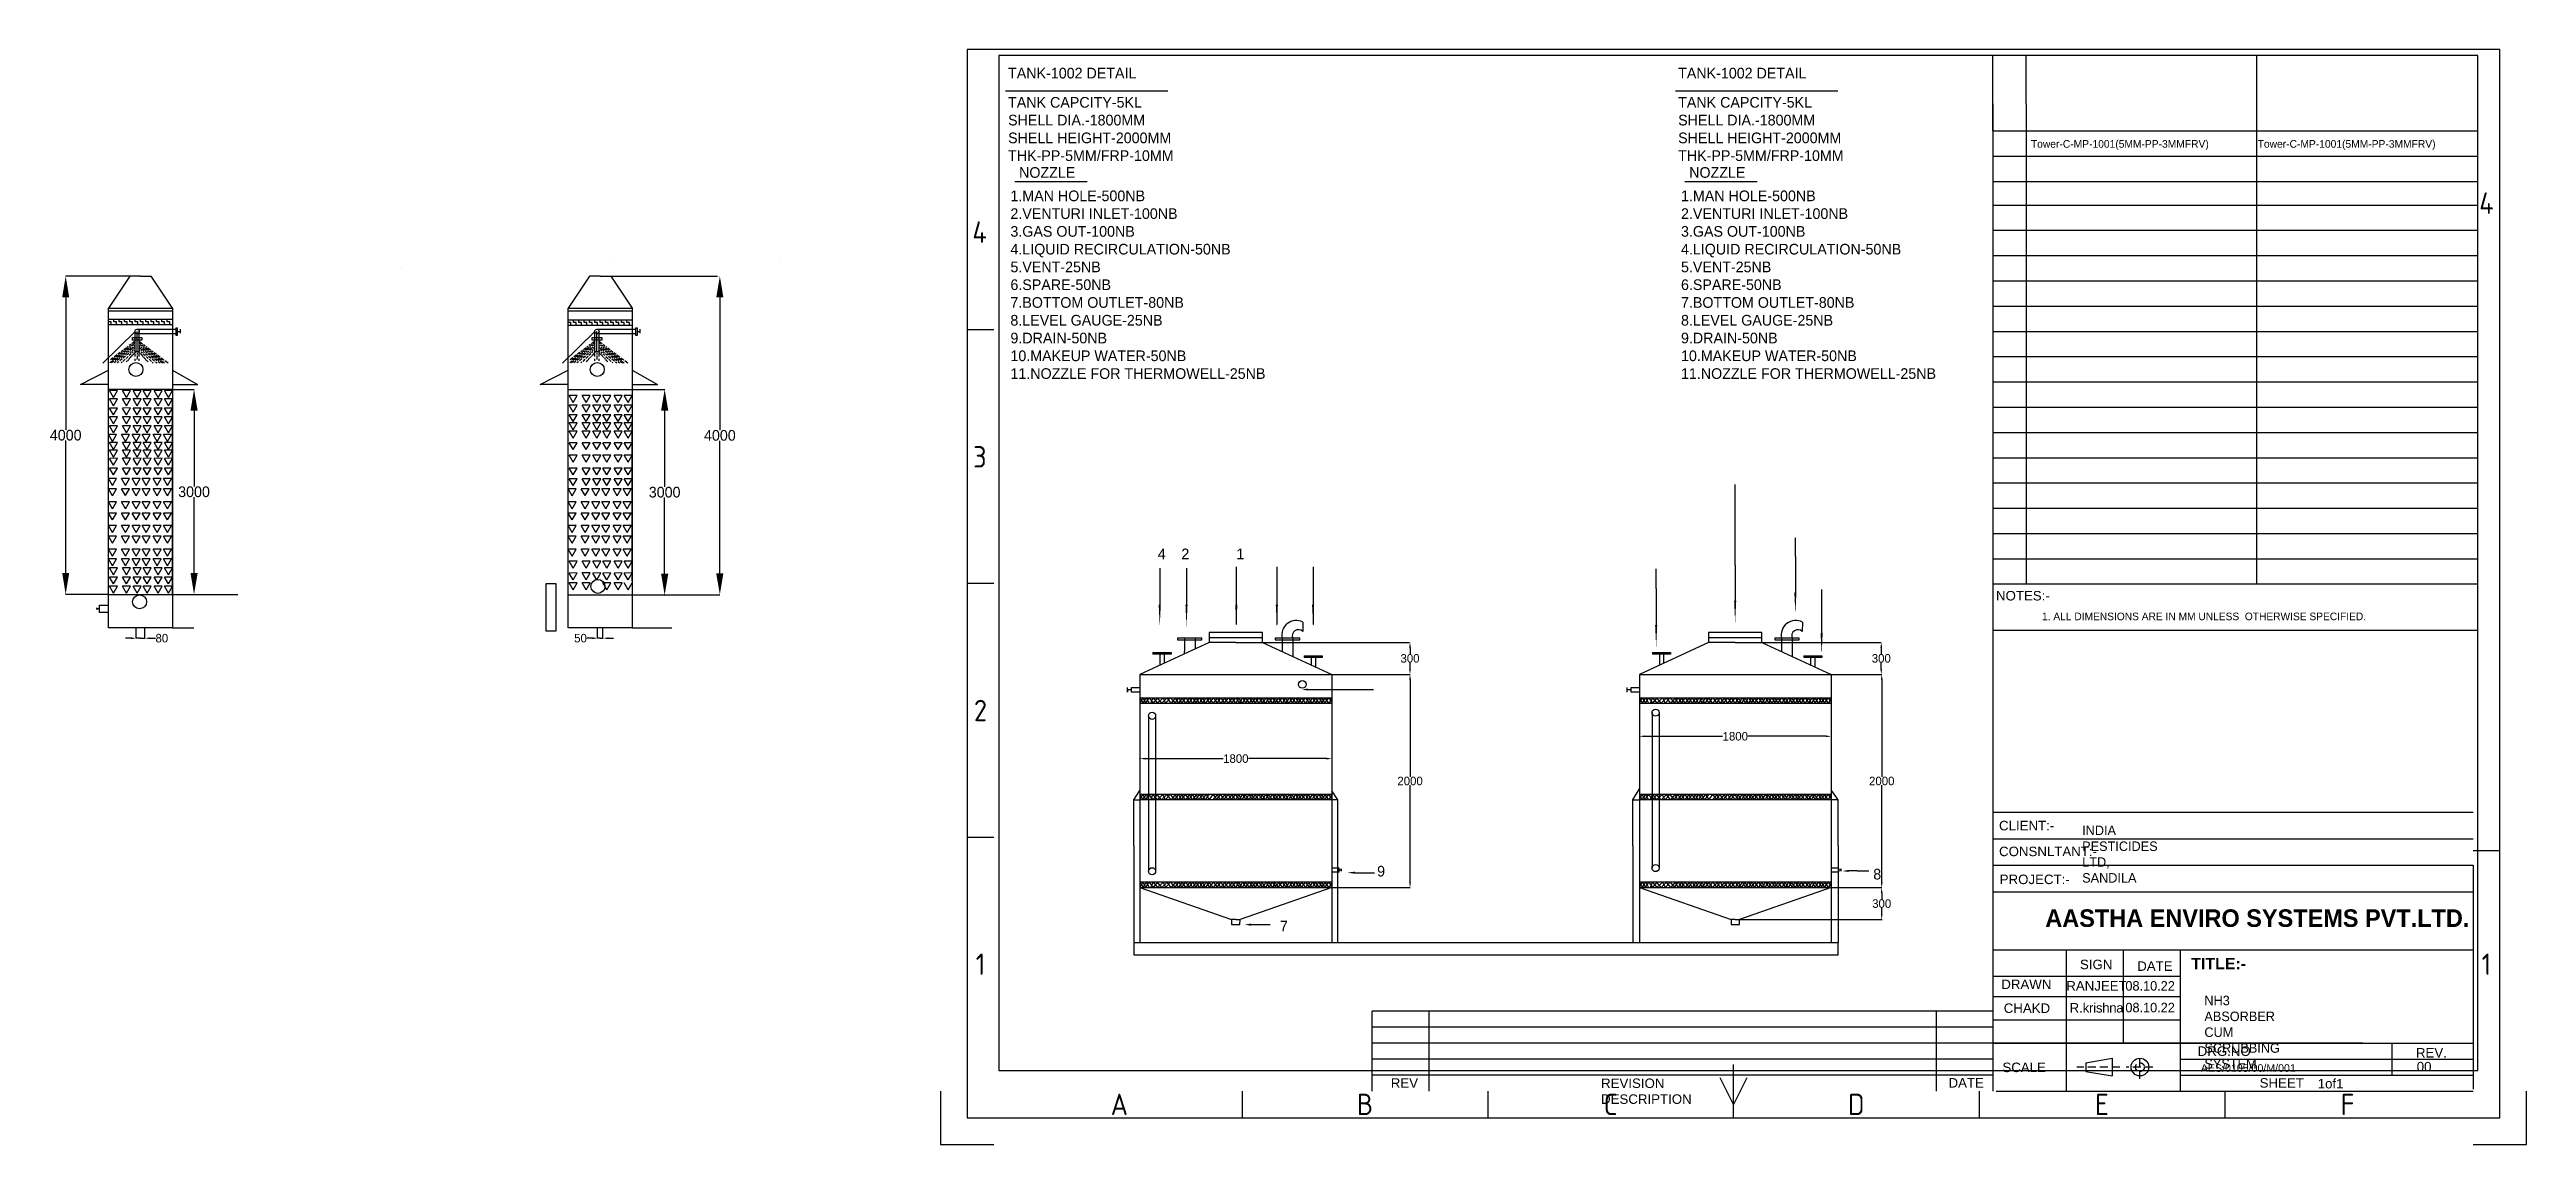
# Model space of a CAD drawing. Header units: inches. Extents: x -36349 to 130474, y -1458 to 49216.
# Drawn here: x 49890 to 73128, y 212 to 10482 of the extents above; entities that cross this region are included whole.
import ezdxf
from ezdxf.enums import TextEntityAlignment as Align

# ---------------------------------------------------------------- set-up
doc = ezdxf.new("R2010")
doc.units = ezdxf.units.IN
doc.header["$MEASUREMENT"] = 0
doc.linetypes.add('HIDDEN', pattern=[0.375, 0.25, -0.125])
for name, color, linetype in [('BORDER', 7, 'Continuous'), ('BOUN', 4, 'Continuous'), ('DIM', 11, 'Continuous'), ('EQTXT', 6, 'Continuous'), ('Layer1', 7, 'Continuous'), ('LINE NO', 7, 'Continuous'), ('TEXT', 6, 'Continuous')]:
    doc.layers.add(name, color=color, linetype=linetype)
doc.styles.add('BAUHAUS', font='')
doc.styles.add('ISOCP', font='isocp.shx')
doc.styles.get('BAUHAUS').set_extended_font_data('Bauhaus Md BT', bold=True)
doc.dimstyles.get("Standard").update_dxf_attribs({"dimtxt": 80, "dimasz": 50, "dimexe": 0.18, "dimexo": 40, "dimgap": 0.09, "dimtad": 0, "dimtih": 1, "dimtoh": 1, "dimdec": 0, "dimzin": 0, "dimdsep": 46, "dimtxsty": 'Standard', "dimcen": 0.09, "dimclrd": 6, "dimclre": 6, "dimclrt": 5, "dimadec": 0, "dimazin": 0, "dimtfac": 1, "dimtdec": 0, "dimtofl": 0, "dimtmove": 0, "dimatfit": 3, "dimfxl": 1, "dimtolj": 1, "dimtzin": 0, "dimarcsym": 0})

msp = doc.modelspace()

# ---------------------------------------------------------------- texts
at = {"color": 0, "width": 0.9, "attachment_point": 1}
for s, insert, char_height in [('{\\fArial|b0|i0|c0|p34;NOTES:-}', (68150.9, 5404), 89.062), ('{\\fArial|b0|i0|c0|p34;CLIENT:-}', (68179.1, 3248), 89.062), ('INDIA PESTICIDES LTD, SANDILA', (68959.4, 3202.9), 89.062), ('{\\fArial|b0|i0|c0|p34;CONSNLTANT:-}', (68179.7, 3005.7), 89.062), ('{\\fArial|b0|i0|c0|p34;PROJECT:-}', (68186.1, 2743.5), 89.062), ('{\\fArial|b0|i0|c0|p34;SIGN}', (68938.6, 1945.5), 89.062), ('{\\fArial|b0|i0|c0|p34;DATE}', (69476, 1929.9), 89.062), ('{\\fArial|b1|i0|c0|p34;TITLE:-}', (69982.8, 1962.1), 106.875), ('{\\fArial|b0|i0|c0|p34;DRAWN}', (68200.6, 1758.7), 89.062), ('{\\fArial|b0|i0|c0|p34;RANJEET}', (68810.5, 1744.7), 89.062), ('08.10.22', (69365.1, 1744.7), 89.06), ('{\\fArial|b0|i0|c0|p34;CHAKD}', (68223.7, 1535.1), 89.062), ('{\\fArial|b0|i0|c0|p34;R\\T0.95;.krishna}', (68841.2, 1538.6), 89.062), ('08.10.22', (69365.1, 1541.1), 89.06), ('NH3 ABSORBER CUM SCRUBBING\\PSYSTEM', (70106, 1607), 89.062), ('{\\fArial|b0|i0|c0|p34;SCALE}', (68211.2, 980.1), 89.062), ('{\\fArial|b0|i0|c0|p34;DRG.NO}', (70043.3, 1132), 89.062), ('{\\fArial|b0|i0|c0|p34;AES/0105/00/M/001}', (70072.8, 964.9), 71.25), ('{\\fArial|b0|i0|c0|p34;REV.}', (72090.5, 1117.1), 89.062), ('{\\fArial|b0|i0|c0|p34;  00}', (72098, 987), 89.062), ('{\\fArial|b0|i0|c0|p34;REV}', (62473.3, 833), 89.062), ('{\\fArial|b0|i0|c0|p34;REVISION DESCRIPTION}', (64446, 830.8), 89.062), ('{\\fArial|b0|i0|c0|p34;DATE}', (67705.7, 835.1), 89.062), ('{\\fArial|b0|i0|c0|p34;SHEET\\Fromans|c0; }', (70624.5, 834.1), 89.062), ('{\\fArial|b0|i0|c0|p34;1of1 }', (71169, 827.2), 89.062)]:
    msp.add_mtext(s, dxfattribs=dict(at, insert=insert, char_height=char_height))
at = {"layer": 'BORDER', "color": 0, "style": 'ISOCP'}
for s, p in [('4', (72751.8, 9042.2)), ('4', (58615.5, 8770.2)), ('3', (58618.5, 6662.5)), ('2', (58624.2, 4282.9)), ('1', (58624.2, 1903.3)), ('1', (72751.8, 1903.3)), ('A', (59926.8, 588.2)), ('B', (62231.3, 588.2)), ('C', (64535.8, 588.2)), ('D', (66840.3, 588.2)), ('E', (69144.7, 588.2)), ('F', (71449.2, 588.2))]:
    msp.add_text(s, height=200.4, dxfattribs=at).set_placement(p, align=Align.MIDDLE)
at = {"layer": 'DIM', "color": 0, "insert": (70602.9, 2334.2), "char_height": 164.766, "width": 3754.487, "attachment_point": 5, "style": 'BAUHAUS'}
msp.add_mtext('AASTHA ENVIRO SYSTEMS PVT.LTD.', dxfattribs=at)
at = {"layer": 'EQTXT', "color": 7, "linetype": 'ByBlock', "char_height": 100, "attachment_point": 1}
for s, insert in [('4', (60287.9, 5801.7)), ('2', (60508.5, 5801.7)), ('1', (61024.6, 5801.7)), ('9', (62345.2, 2826))]:
    msp.add_mtext(s, dxfattribs=dict(at, insert=insert))
at = {"layer": 'EQTXT', "color": 7, "linetype": 'ByBlock', "insert": (61432.8, 2476.7), "char_height": 100, "attachment_point": 1}
msp.add_mtext_dynamic_manual_height_columns('\\P7', width=2.728, gutter_width=3118.4, heights=[0], dxfattribs=at)
at = {"layer": 'LINE NO', "color": 7, "linetype": 'ByBlock'}
msp.add_text('8', height=100, dxfattribs=at).set_placement((66999.6, 2697.7))
at = {"layer": 'LINE NO', "color": 4, "linetype": 'ByBlock', "char_height": 72, "attachment_point": 1}
for insert in [(68478.4, 9633.5), (70605.7, 9633.5)]:
    msp.add_mtext('Tower-C-MP-1001(5MM-PP-3MMFRV) ', dxfattribs=dict(at, insert=insert))
at = {"layer": 'LINE NO', "color": 5, "linetype": 'ByBlock', "char_height": 80, "attachment_point": 5}
for s, insert in [('\\A1;300', (62653.6, 4771.4)), ('\\A1;300', (67074.8, 4771.4)), ('\\A1;1800', (65705.3, 4040.9)), ('\\A1;1800', (61019.5, 3831.3)), ('\\A1;2000', (62654, 3621.4)), ('\\A1;2000', (67079, 3621.4)), ('\\A1;300', (67078.6, 2471.4))]:
    msp.add_mtext(s, dxfattribs=dict(at, insert=insert))
at = {"layer": 'TEXT', "color": 0}
msp.add_text('1. ALL DIMENSIONS ARE IN MM UNLESS  OTHERWISE SPECIFIED.', height=71.528, dxfattribs=at).set_placement((68582.8, 5129.6))
at = {"layer": 'TEXT', "color": 4, "char_height": 100, "attachment_point": 1}
for s, insert in [('TANK-1002 DETAIL', (58882.9, 10311.4)), ('TANK-1002 DETAIL', (65169.1, 10311.4)), ('NOZZLE', (58986.3, 9379.4)), ('NOZZLE', (65272.6, 9379.4))]:
    msp.add_mtext(s, dxfattribs=dict(at, insert=insert))
at = {"layer": 'TEXT', "color": 0, "char_height": 100, "attachment_point": 1}
for s, insert in [('TANK CAPCITY-5KL\\PSHELL DIA.-1800MM\\PSHELL HEIGHT-2000MM\\PTHK-PP-5MM/FRP-10MM', (58882.9, 10037.4)), ('TANK CAPCITY-5KL\\PSHELL DIA.-1800MM\\PSHELL HEIGHT-2000MM\\PTHK-PP-5MM/FRP-10MM', (65169.1, 10037.4)), ('1.MAN HOLE-500NB\\P2.VENTURI INLET-100NB\\P3.GAS OUT-100NB\\P4.LIQUID RECIRCULATION-50NB\\P5.VENT-25NB\\P6.SPARE-50NB\\P7.BOTTOM OUTLET-80NB\\P8.LEVEL GAUGE-25NB\\P9.DRAIN-50NB\\P10.MAKEUP WATER-50NB\\P11.NOZZLE FOR THERMOWELL-25NB', (58905, 9160.2)), ('1.MAN HOLE-500NB\\P2.VENTURI INLET-100NB\\P3.GAS OUT-100NB\\P4.LIQUID RECIRCULATION-50NB\\P5.VENT-25NB\\P6.SPARE-50NB\\P7.BOTTOM OUTLET-80NB\\P8.LEVEL GAUGE-25NB\\P9.DRAIN-50NB\\P10.MAKEUP WATER-50NB\\P11.NOZZLE FOR THERMOWELL-25NB', (65195.9, 9160.2))]:
    msp.add_mtext(s, dxfattribs=dict(at, insert=insert))

# ---------------------------------------------------------------- blocks, each defined once
blk = doc.blocks.new('*D67')
at = {"layer": 'Defpoints', "color": 0, "linetype": 'ByBlock', "transparency": 16777216}
for p in [(50704, 4961), (50784, 4961), (50784, 4961)]:
    blk.add_point(p, dxfattribs=at)
at = {"layer": 'EQTXT', "color": 6, "lineweight": -2, "transparency": 16777216}
for p, q in [((50654, 4961), (50604, 4961)), ((50704, 4961), (50704, 4961)), ((50784, 4961), (50784, 4961)), ((50834, 4961), (50884, 4961))]:
    blk.add_line(p, q, dxfattribs=at)
at = {"layer": 'EQTXT', "color": 6, "linetype": 'ByBlock', "transparency": 16777216}
for points in [[(50654, 4969), (50654, 4952), (50704, 4961)], [(50834, 4969), (50834, 4952), (50784, 4961)]]:
    blk.add_solid(points, dxfattribs=at)
at = {"layer": 'EQTXT', "color": 5, "linetype": 'ByBlock', "transparency": 16777216, "insert": (50944, 4961), "char_height": 80, "attachment_point": 5}
blk.add_mtext('\\A1;80', dxfattribs=at)
blk = doc.blocks.new('*D68')
at = {"layer": 'Defpoints', "color": 0, "linetype": 'ByBlock', "transparency": 16777216}
for p in [(55032, 4961), (55032, 4961), (55082, 4961)]:
    blk.add_point(p, dxfattribs=at)
at = {"layer": 'EQTXT', "color": 6, "lineweight": -2, "transparency": 16777216}
for p, q in [((54982, 4961), (54932, 4961)), ((55032, 4961), (55032, 4961)), ((55082, 4961), (55082, 4961)), ((55132, 4961), (55182, 4961))]:
    blk.add_line(p, q, dxfattribs=at)
at = {"layer": 'EQTXT', "color": 6, "linetype": 'ByBlock', "transparency": 16777216}
for points in [[(54982, 4969), (54982, 4952), (55032, 4961)], [(55132, 4969), (55132, 4952), (55082, 4961)]]:
    blk.add_solid(points, dxfattribs=at)
at = {"layer": 'EQTXT', "color": 5, "linetype": 'ByBlock', "transparency": 16777216, "insert": (54872, 4961), "char_height": 80, "attachment_point": 5}
blk.add_mtext('\\A1;50', dxfattribs=at)
blk = doc.blocks.new('*D69')
at = {"layer": 'Defpoints', "color": 0, "linetype": 'ByBlock', "transparency": 16777216}
for p in [(50644, 8357), (50042, 5372), (50644, 5372)]:
    blk.add_point(p, dxfattribs=at)
at = {"layer": 'EQTXT', "color": 6, "lineweight": -2, "transparency": 16777216}
for p, q in [((50043, 8357), (50042, 8357)), ((50042, 8157), (50042, 6915)), ((50042, 5572), (50042, 6815)), ((50043, 5372), (50042, 5372))]:
    blk.add_line(p, q, dxfattribs=at)
at = {"layer": 'EQTXT', "color": 6, "linetype": 'ByBlock', "transparency": 16777216}
for points in [[(50009, 8157), (50075, 8157), (50042, 8357)], [(50009, 5572), (50075, 5572), (50042, 5372)]]:
    blk.add_solid(points, dxfattribs=at)
at = {"layer": 'EQTXT', "color": 7, "linetype": 'ByBlock', "transparency": 16777216, "insert": (50042, 6865), "char_height": 100, "attachment_point": 5}
blk.add_mtext('\\A1;4000', dxfattribs=at)
blk = doc.blocks.new('*D70')
at = {"layer": 'Defpoints', "color": 0, "linetype": 'ByBlock', "transparency": 16777216}
for p in [(56158, 8357), (55983, 5369), (56179, 5369)]:
    blk.add_point(p, dxfattribs=at)
at = {"layer": 'EQTXT', "color": 6, "lineweight": -2, "transparency": 16777216}
for p, q in [((56179, 8357), (56179, 8357)), ((56179, 8157), (56179, 6913)), ((56179, 5569), (56179, 6813)), ((56178, 5369), (56179, 5369))]:
    blk.add_line(p, q, dxfattribs=at)
at = {"layer": 'EQTXT', "color": 6, "linetype": 'ByBlock', "transparency": 16777216}
for points in [[(56145, 8157), (56212, 8157), (56179, 8357)], [(56145, 5569), (56212, 5569), (56179, 5369)]]:
    blk.add_solid(points, dxfattribs=at)
at = {"layer": 'EQTXT', "color": 7, "linetype": 'ByBlock', "transparency": 16777216, "insert": (56179, 6863), "char_height": 100, "width": 366.67, "attachment_point": 5}
blk.add_mtext('\\A1;4000', dxfattribs=at)
blk = doc.blocks.new('*D71')
at = {"layer": 'Defpoints', "color": 0, "linetype": 'ByBlock', "transparency": 16777216}
for p in [(55357, 7295), (55357, 5365), (55661, 5365)]:
    blk.add_point(p, dxfattribs=at)
at = {"layer": 'EQTXT', "color": 6, "lineweight": -2, "transparency": 16777216}
for p, q in [((55660, 7295), (55662, 7295)), ((55661, 7095), (55661, 6380)), ((55661, 5565), (55661, 6280)), ((55660, 5365), (55662, 5365))]:
    blk.add_line(p, q, dxfattribs=at)
at = {"layer": 'EQTXT', "color": 6, "linetype": 'ByBlock', "transparency": 16777216}
for points in [[(55628, 7095), (55695, 7095), (55661, 7295)], [(55628, 5565), (55695, 5565), (55661, 5365)]]:
    blk.add_solid(points, dxfattribs=at)
at = {"layer": 'EQTXT', "color": 7, "linetype": 'ByBlock', "transparency": 16777216, "insert": (55661, 6330), "char_height": 100, "attachment_point": 5}
blk.add_mtext('\\A1;3000', dxfattribs=at)
blk = doc.blocks.new('*D72')
at = {"layer": 'Defpoints', "color": 0, "linetype": 'ByBlock', "transparency": 16777216}
for p in [(51044, 7295), (51044, 5372), (51246, 5372)]:
    blk.add_point(p, dxfattribs=at)
at = {"layer": 'EQTXT', "color": 6, "lineweight": -2, "transparency": 16777216}
for p, q in [((51245, 7295), (51246, 7295)), ((51246, 7095), (51246, 6384)), ((51246, 5572), (51246, 6284)), ((51245, 5372), (51246, 5372))]:
    blk.add_line(p, q, dxfattribs=at)
at = {"layer": 'EQTXT', "color": 6, "linetype": 'ByBlock', "transparency": 16777216}
for points in [[(51213, 7095), (51280, 7095), (51246, 7295)], [(51213, 5572), (51280, 5572), (51246, 5372)]]:
    blk.add_solid(points, dxfattribs=at)
at = {"layer": 'EQTXT', "color": 7, "linetype": 'ByBlock', "transparency": 16777216, "insert": (51246, 6334), "char_height": 100, "attachment_point": 5}
blk.add_mtext('\\A1;3000', dxfattribs=at)

# ---------------------------------------------------------------- dimensions: what is measured, and where the dimension line sits
at = {"layer": 'EQTXT', "color": 7, "linetype": 'ByBlock'}
for base, p1, p2, text, picture, middle in [((50041.9, 5372.4), (50644, 8357), (50644, 5372.4), '4000', '*D69', (50041.9, 6864.7)), ((56178.8, 5369), (56157.9, 8357), (55983.2, 5369), '4000', '*D70', (56178.8, 6863)), ((51246.2, 5372.4), (51044, 7294.8), (51044, 5372.4), '3000', '*D72', (51246.2, 6333.6)), ((55661.4, 5365.4), (55357.1, 7294.8), (55357.1, 5365.4), '3000', '*D71', (55661.4, 6330.1))]:
    dim = msp.add_linear_dim(base=base, p1=p1, p2=p2, angle=90, text=text, dimstyle='Standard', override={"dimtxt": 100, "dimasz": 200, "dimclrt": 7, "dimfxlon": 1, "dimtfillclr": 256, "dimarcsym": 1}, dxfattribs=at)
    dim.commit()
    dim.dimension.update_dxf_attribs({"geometry": picture, "text_midpoint": middle})
for base, p1, p2, picture, middle in [((50784, 4960.7), (50704, 4960.7), (50784, 4960.7), '*D67', (50944.1, 4960.7)), ((55032.2, 4960.7), (55082.2, 4960.7), (55032.2, 4960.7), '*D68', (54872.1, 4960.7))]:
    dim = msp.add_linear_dim(base=base, p1=p1, p2=p2, dimstyle='Standard', override={"dimfxlon": 1, "dimarcsym": 1}, dxfattribs=at)
    dim.commit()
    dim.dimension.update_dxf_attribs({"geometry": picture, "text_midpoint": middle})

# ---------------------------------------------------------------- linework, layer by layer
for p, q in [((70594.6, 10425.3), (70594.6, 5923)), ((58858.1, 10095.2), (60382.5, 10095.2)), ((65144.3, 10095.2), (66668.7, 10095.2)), ((58945.6, 9245.7), (59624.3, 9245.7)), ((65231.9, 9245.7), (65910.5, 9245.7)), ((65704, 5992.3), (65704, 6403.9)), ((65704, 5647.2), (65704, 5992.3)), ((65704, 5992.3), (65704, 5992.3)), ((66269, 5726), (66269, 5902.4)), ((64962.9, 5428.2), (64962.9, 5613.1)), ((61697.9, 4479.6), (62311.6, 4479.6)), ((60201.1, 4232.9), (60201.1, 2773.2)), ((60267.5, 4232.9), (60267.5, 2772.6)), ((64924, 4262.8), (64924, 2803.1)), ((64990.4, 4262.8), (64990.4, 2802.4)), ((60062.4, 2105.8), (66669.3, 2105.8)), ((60062.4, 2105.8), (60062.4, 1990.1)), ((66669.9, 1990.1), (66669.3, 2105.8)), ((60062.4, 1990.1), (66669.9, 1990.1))]:
    msp.add_line(p, q)
at = {"color": 0}
for p, q in [((68122.8, 9719.6), (68122.8, 9979.7)), ((68122.8, 9971.9), (68122.8, 713.5)), ((68810.5, 2037.8), (68810.5, 1163.6)), ((69344.8, 2037.8), (69344.8, 1163.6)), ((69879.2, 2037.8), (69879.2, 1163.6)), ((68810.5, 1789.5), (68810.5, 1163.6)), ((68122.8, 1463.7), (62299.6, 1463.7)), ((62299.6, 713.5), (62299.6, 1463.7)), ((62834, 713.5), (62834, 1463.7)), ((68122.8, 1313.6), (62299.6, 1313.6)), ((68122.8, 1163.6), (62299.6, 1163.6)), ((71592.4, 1163.6), (68122.8, 1163.6)), ((68810.5, 1163.6), (68810.5, 713.5)), ((69879.2, 1163.6), (69879.2, 713.5)), ((71592.4, 1163.6), (72626.5, 1163.6)), ((71865.6, 1163.6), (71865.6, 863.5)), ((72626.5, 1163.6), (72626.5, 863.5)), ((68122.8, 1013.5), (62299.6, 1013.5)), ((68993.2, 979.6), (69241.1, 1020.9)), ((68993.2, 979.6), (68993.2, 896.9)), ((69241.1, 1020.9), (69241.1, 855.6)), ((69500.4, 938.2), (69501.9, 938.2)), ((69501.2, 937.5), (69501.2, 939)), ((69879.2, 1013.5), (72626.5, 1013.5)), ((68122.8, 863.5), (62299.6, 863.5)), ((68993.2, 896.9), (69241.1, 855.6)), ((69879.2, 863.5), (72626.5, 863.5)), ((71252.9, 715.4), (71252.9, 713.5))]:
    msp.add_line(p, q, dxfattribs=at)
at = {"color": 7, "linetype": 'ByBlock'}
for p, q in [((50644, 8357), (50444, 8057)), ((50744, 8357), (50644, 8357)), ((50744, 8357), (50844, 8357)), ((51044, 8057), (50844, 8357)), ((54957.1, 8357), (54757.1, 8057)), ((55057.1, 8357), (54957.1, 8357)), ((55057.1, 8357), (55157.1, 8357)), ((55157.1, 8357), (55357.1, 8057)), ((50444, 8007), (50444, 8057)), ((50444, 8057), (51044, 8057)), ((50444, 5057), (50444, 8007)), ((50444, 7952.1), (51044, 7953.2)), ((50469, 7927.2), (50444, 7927.1)), ((50444, 7902.1), (51044, 7903.2)), ((50469, 7902.2), (50469, 7927.2)), ((50494, 7927.2), (50494, 7952.2)), ((50519, 7927.2), (50494, 7927.2)), ((50494, 7902.2), (50494, 7902.2)), ((50519, 7902.2), (50519, 7927.2)), ((50544, 7927.3), (50544, 7952.3)), ((50569, 7927.3), (50544, 7927.3)), ((50544, 7902.3), (50544, 7902.3)), ((50569, 7902.3), (50569, 7927.3)), ((50594, 7927.4), (50594, 7952.4)), ((50619, 7927.4), (50594, 7927.4)), ((50594, 7902.4), (50594, 7902.4)), ((50619, 7902.4), (50619, 7927.4)), ((50644, 7927.5), (50644, 7952.5)), ((50669, 7927.5), (50644, 7927.5)), ((50669, 7902.5), (50669, 7927.5)), ((50694, 7927.6), (50694, 7952.6)), ((50719, 7927.6), (50694, 7927.6)), ((50694, 7902.6), (50694, 7902.6)), ((50719, 7902.6), (50719, 7927.6)), ((50744, 7927.6), (50744, 7952.6)), ((50769, 7927.7), (50744, 7927.6)), ((50744, 7902.6), (50744, 7902.6)), ((50769, 7902.7), (50769, 7927.7)), ((50794, 7927.7), (50794, 7952.7)), ((50819, 7927.8), (50794, 7927.7)), ((50794, 7902.7), (50794, 7902.7)), ((50819, 7902.8), (50819, 7927.8)), ((50844, 7927.8), (50844, 7952.8)), ((50869, 7927.9), (50844, 7927.8)), ((50844, 7902.8), (50844, 7902.8)), ((50869, 7902.9), (50869, 7927.9)), ((50894, 7927.9), (50894, 7952.9)), ((50919, 7928), (50894, 7927.9)), ((50894, 7902.9), (50894, 7902.9)), ((50919, 7903), (50919, 7928)), ((50944, 7928), (50944, 7953)), ((50969, 7928.1), (50944, 7928)), ((50944, 7903), (50944, 7903)), ((50969, 7953), (50969, 7953)), ((50969, 7903.1), (50969, 7928.1)), ((50994, 7928.1), (50994, 7953.1)), ((51019, 7928.1), (50994, 7928.1)), ((50994, 7903.1), (50994, 7903.1)), ((51019, 7903.1), (51019, 7928.1)), ((51044, 8057), (51044, 8008.1)), ((51044, 8057), (51044, 5057)), ((51044, 7928.2), (51044, 7928.2)), ((54757.2, 8007), (54757.1, 8057)), ((54757.1, 8057), (55357.1, 8057)), ((54757.1, 7946.7), (55357.1, 7947.8)), ((54757.2, 5057), (54757.2, 8007)), ((54782.2, 7921.7), (54757.2, 7921.7)), ((54782.2, 7896.7), (54782.2, 7921.7)), ((54807.2, 7921.8), (54807.1, 7946.8)), ((54832.2, 7921.8), (54807.2, 7921.8)), ((54832.2, 7896.8), (54832.2, 7921.8)), ((54857.2, 7921.9), (54857.1, 7946.9)), ((54882.2, 7921.9), (54857.2, 7921.9)), ((54882.2, 7896.9), (54882.2, 7921.9)), ((54907.2, 7922), (54907.1, 7947)), ((54932.2, 7922), (54907.2, 7922)), ((54932.2, 7897), (54932.2, 7922)), ((54957.2, 7922.1), (54957.1, 7947.1)), ((54982.2, 7922.1), (54957.2, 7922.1)), ((54982.2, 7897.1), (54982.2, 7922.1)), ((55007.2, 7922.1), (55007.1, 7947.1)), ((55032.2, 7922.2), (55007.2, 7922.1)), ((55032.2, 7897.2), (55032.2, 7922.2)), ((55057.2, 7922.2), (55057.1, 7947.2)), ((55082.2, 7922.3), (55057.2, 7922.2)), ((55082.2, 7897.3), (55082.2, 7922.3)), ((55107.2, 7922.3), (55107.1, 7947.3)), ((55132.2, 7922.4), (55107.2, 7922.3)), ((55132.2, 7897.4), (55132.2, 7922.4)), ((55157.2, 7922.4), (55157.1, 7947.4)), ((55182.2, 7922.5), (55157.2, 7922.4)), ((55182.1, 7947.5), (55182.1, 7947.5)), ((55182.2, 7897.5), (55182.2, 7922.5)), ((55207.2, 7922.5), (55207.1, 7947.5)), ((55232.2, 7922.5), (55207.2, 7922.5)), ((55232.1, 7947.5), (55232.1, 7947.5)), ((55232.2, 7897.5), (55232.2, 7922.5)), ((55257.2, 7922.6), (55257.1, 7947.6)), ((55282.2, 7922.6), (55257.2, 7922.6)), ((55282.1, 7947.6), (55282.1, 7947.6)), ((55282.2, 7897.6), (55282.2, 7922.6)), ((55307.2, 7922.7), (55307.1, 7947.7)), ((55332.2, 7922.7), (55307.2, 7922.7)), ((55332.2, 7897.7), (55332.2, 7922.7)), ((55357.1, 8057), (55357.2, 8008.1)), ((55357.1, 8057), (55357.1, 5057)), ((55357.2, 7922.8), (55357.2, 7922.8)), ((50389.1, 7540), (50692.4, 7838.2)), ((50611, 7684.7), (50587, 7666.7)), ((50626.3, 7682.9), (50602.5, 7664.8)), ((50639, 7681.4), (50615.4, 7663.3)), ((50628.2, 7697.7), (50618.2, 7690.2)), ((50656.5, 7679.3), (50632.3, 7661.3)), ((50643.4, 7695.9), (50633.4, 7688.3)), ((50652.6, 7716.1), (50638.1, 7705.2)), ((50656, 7694.4), (50646.1, 7686.8)), ((50669.3, 7677.8), (50646.2, 7659.7)), ((50667.6, 7714.3), (50653.2, 7703.4)), ((50692.4, 7746.1), (50662.6, 7723.7)), ((50673.9, 7692.3), (50663.8, 7684.7)), ((50680.2, 7712.8), (50665.8, 7701.9)), ((50667.4, 7757.2), (50667.4, 7782.2)), ((50667.4, 7782.2), (50677.4, 7782.2)), ((50692.4, 7757.2), (50667.4, 7757.2)), ((50692.9, 7692.4), (50676.8, 7679.8)), ((50677.4, 7782.2), (50732.4, 7782.2)), ((50692.4, 7733.2), (50677.5, 7721.9)), ((50692.4, 7706.1), (50684, 7699.8)), ((50692.4, 7679.7), (50687.4, 7675.7)), ((50692.4, 7661.4), (50692.4, 7838.2)), ((50757.4, 7757.2), (50692.4, 7757.2)), ((50712.4, 7858.2), (51074.4, 7858.2)), ((50712.4, 7646.9), (50712.4, 7837.8)), ((50712.4, 7818.2), (51073.7, 7818.2)), ((50731.9, 7692.4), (50748, 7679.8)), ((50732.4, 7636.8), (50732.4, 7838.2)), ((50732.4, 7782.2), (50757.4, 7782.2)), ((50732.4, 7746.1), (50762.2, 7723.7)), ((50732.4, 7733.2), (50747.3, 7721.9)), ((50732.4, 7706.1), (50740.8, 7699.8)), ((50732.4, 7679.7), (50737.4, 7675.7)), ((50744.6, 7712.8), (50759, 7701.9)), ((50750.9, 7692.3), (50761, 7684.7)), ((50755.5, 7677.8), (50778.6, 7659.7)), ((50757.2, 7714.3), (50771.6, 7703.4)), ((50757.4, 7782.2), (50757.4, 7757.2)), ((50768.3, 7679.3), (50792.5, 7661.3)), ((50768.8, 7694.4), (50778.7, 7686.8)), ((50772.2, 7716.1), (50786.7, 7705.2)), ((50781.4, 7695.9), (50791.4, 7688.3)), ((50785.8, 7681.4), (50809.5, 7663.3)), ((50796.6, 7697.7), (50806.6, 7690.2)), ((50798.5, 7682.9), (50822.3, 7664.8)), ((50813.8, 7684.7), (50837.8, 7666.7)), ((51092.4, 7869.6), (51074.4, 7869.6)), ((51074.4, 7869.6), (51074.4, 7858.2)), ((51074.4, 7858.2), (51074.4, 7803.1)), ((51074.4, 7803.1), (51092.4, 7803.1)), ((51092.4, 7803.1), (51092.4, 7869.6)), ((51092.4, 7836.4), (51114.6, 7836.4)), ((51114.6, 7858.6), (51114.6, 7821.1)), ((54702.3, 7540), (55005.6, 7838.2)), ((54757.2, 7896.7), (55357.2, 7897.8)), ((54807.2, 7896.8), (54807.2, 7896.8)), ((54857.2, 7896.9), (54857.2, 7896.9)), ((54924.2, 7684.7), (54900.2, 7666.7)), ((54907.2, 7897), (54907.2, 7897)), ((54939.5, 7682.9), (54915.7, 7664.8)), ((54952.2, 7681.4), (54928.5, 7663.3)), ((54941.4, 7697.7), (54931.4, 7690.2)), ((54969.7, 7679.3), (54945.5, 7661.3)), ((54956.6, 7695.9), (54946.6, 7688.3)), ((54965.8, 7716.1), (54951.3, 7705.2)), ((54969.2, 7694.4), (54959.3, 7686.8)), ((54982.5, 7677.8), (54959.4, 7659.7)), ((54980.8, 7714.3), (54966.4, 7703.4)), ((55005.6, 7746.1), (54975.8, 7723.7)), ((54987.1, 7692.3), (54977, 7684.7)), ((54993.4, 7712.8), (54979, 7701.9)), ((54980.6, 7757.2), (54980.6, 7782.2)), ((54980.6, 7782.2), (54990.6, 7782.2)), ((55005.6, 7757.2), (54980.6, 7757.2)), ((55006.1, 7692.4), (54990, 7679.8)), ((54990.6, 7782.2), (55045.6, 7782.2)), ((55005.6, 7733.2), (54990.7, 7721.9)), ((55005.6, 7706.1), (54997.2, 7699.8)), ((55005.6, 7679.7), (55000.6, 7675.7)), ((55005.6, 7661.4), (55005.6, 7838.2)), ((55070.6, 7757.2), (55005.6, 7757.2)), ((55007.2, 7897.1), (55007.2, 7897.1)), ((55025.6, 7858.2), (55387.6, 7858.2)), ((55025.6, 7646.9), (55025.6, 7837.8)), ((55025.6, 7818.2), (55386.9, 7818.2)), ((55045.1, 7692.4), (55061.2, 7679.8)), ((55045.6, 7636.8), (55045.6, 7838.2)), ((55045.6, 7782.2), (55070.6, 7782.2)), ((55045.6, 7746.1), (55075.4, 7723.7)), ((55045.6, 7733.2), (55060.5, 7721.9)), ((55045.6, 7706.1), (55054, 7699.8)), ((55045.6, 7679.7), (55050.6, 7675.7)), ((55057.2, 7897.2), (55057.2, 7897.2)), ((55057.8, 7712.8), (55072.2, 7701.9)), ((55064.1, 7692.3), (55074.2, 7684.7)), ((55068.7, 7677.8), (55091.8, 7659.7)), ((55070.4, 7714.3), (55084.8, 7703.4)), ((55070.6, 7782.2), (55070.6, 7757.2)), ((55081.5, 7679.3), (55105.7, 7661.3)), ((55082, 7694.4), (55091.9, 7686.8)), ((55085.4, 7716.1), (55099.9, 7705.2)), ((55094.6, 7695.9), (55104.6, 7688.3)), ((55099, 7681.4), (55122.7, 7663.3)), ((55107.2, 7897.3), (55107.2, 7897.3)), ((55109.8, 7697.7), (55119.8, 7690.2)), ((55111.7, 7682.9), (55135.5, 7664.8)), ((55127, 7684.7), (55151, 7666.7)), ((55157.2, 7897.4), (55157.2, 7897.4)), ((55207.2, 7897.5), (55207.2, 7897.5)), ((55257.2, 7897.6), (55257.2, 7897.6)), ((55307.2, 7897.7), (55307.2, 7897.7)), ((55405.6, 7869.6), (55387.6, 7869.6)), ((55387.6, 7869.6), (55387.6, 7858.2)), ((55387.6, 7858.2), (55387.6, 7803.1)), ((55387.6, 7803.1), (55405.6, 7803.1)), ((55405.6, 7803.1), (55405.6, 7869.6)), ((55405.6, 7836.4), (55427.8, 7836.4)), ((55427.8, 7858.6), (55427.8, 7821.1)), ((50481.3, 7560.8), (50457.3, 7542.5)), ((50486.6, 7590.9), (50461.3, 7571.9)), ((50495.2, 7559.1), (50472.8, 7542.5)), ((50502.9, 7589), (50477.8, 7569.9)), ((50516.1, 7587.4), (50491.1, 7568.3)), ((50521.8, 7617.5), (50496.5, 7598.4)), ((50514.9, 7556.8), (50496.6, 7542.5)), ((50530.8, 7585.7), (50505.3, 7566.7)), ((50537.8, 7615.6), (50512.8, 7596.5)), ((50549, 7583.5), (50524.6, 7564.4)), ((50539.1, 7553.9), (50525.1, 7542.5)), ((50550.9, 7614), (50525.9, 7595)), ((50552.7, 7640.8), (50531.8, 7625)), ((50566.4, 7612.2), (50540.9, 7593.2)), ((50568.5, 7638.9), (50547.7, 7623.1)), ((50571.8, 7580.8), (50548.4, 7561.6)), ((50583.1, 7610.2), (50558.6, 7591.1)), ((50581.4, 7637.3), (50560.7, 7621.6)), ((50570.7, 7550.2), (50562.4, 7542.5)), ((50577.1, 7659.1), (50562.6, 7648.3)), ((50597.6, 7635.4), (50576.5, 7619.7)), ((50592.6, 7657.3), (50578.4, 7646.4)), ((50599.9, 7577.5), (50579, 7557.9)), ((50604.6, 7607.7), (50581.1, 7588.4)), ((50605.5, 7655.8), (50591.3, 7644.9)), ((50612.9, 7633.6), (50592.7, 7617.8)), ((50622.2, 7653.8), (50607.7, 7642.9)), ((50629.1, 7604.7), (50608.2, 7585.2)), ((50619, 7561.2), (50610.4, 7551.9)), ((50633.2, 7631.2), (50613.8, 7615.3)), ((50632.6, 7576.1), (50621.3, 7563.8)), ((50636.5, 7652.1), (50622.6, 7641.2)), ((50642.3, 7586.7), (50635, 7578.7)), ((50654.7, 7628.6), (50637.4, 7612.5)), ((50655.9, 7649.8), (50642.5, 7638.8)), ((50652.1, 7597.4), (50644.6, 7589.3)), ((50661.1, 7607.3), (50654.5, 7600)), ((50675, 7647.5), (50663, 7636.4)), ((50670.7, 7617.7), (50663.5, 7609.9)), ((50678.1, 7668), (50665.2, 7657.4)), ((50679.4, 7627.2), (50673, 7620.3)), ((50689.9, 7638.7), (50681.7, 7629.8)), ((50692.4, 7663.8), (50683.3, 7655.3)), ((50697.4, 7646.9), (50692.3, 7641.3)), ((50692.4, 7636.8), (50692.4, 7661.4)), ((50692.4, 7645.9), (50692.4, 7661.4)), ((50692.4, 7645.9), (50692.4, 7661.4)), ((50732.4, 7646.9), (50692.4, 7646.9)), ((50692.4, 7636), (50692.4, 7646.4)), ((50692.4, 7602), (50692.4, 7629.5)), ((50692.4, 7562.7), (50692.4, 7582.4)), ((50711.2, 7590.8), (50710.9, 7574.7)), ((50711.6, 7606.8), (50711.3, 7595.3)), ((50711.8, 7620), (50711.7, 7611.3)), ((50712.2, 7635.3), (50711.9, 7624.5)), ((50712.4, 7646.9), (50712.3, 7639.8)), ((50727.4, 7646.9), (50732.5, 7641.3)), ((50732.4, 7663.8), (50741.5, 7655.3)), ((50732.4, 7636), (50732.4, 7646.9)), ((50732.4, 7603.7), (50732.4, 7628.4)), ((50732.4, 7562.7), (50732.4, 7582.4)), ((50734.9, 7638.7), (50743.1, 7629.8)), ((50734.9, 7638.7), (50743.1, 7629.8)), ((50745.5, 7627.2), (50751.8, 7620.3)), ((50745.5, 7627.2), (50751.8, 7620.3)), ((50746.7, 7668), (50759.6, 7657.4)), ((50749.8, 7647.5), (50761.8, 7636.4)), ((50754.2, 7617.7), (50761.3, 7609.9)), ((50754.2, 7617.7), (50761.3, 7609.9)), ((50763.7, 7607.3), (50770.3, 7600)), ((50763.7, 7607.3), (50770.3, 7600)), ((50768.9, 7649.8), (50782.3, 7638.8)), ((50770.1, 7628.6), (50787.4, 7612.5)), ((50772.7, 7597.4), (50780.2, 7589.3)), ((50772.7, 7597.4), (50780.2, 7589.3)), ((50782.5, 7586.7), (50789.9, 7578.7)), ((50782.5, 7586.7), (50789.9, 7578.7)), ((50788.3, 7652.1), (50802.2, 7641.2)), ((50791.6, 7631.2), (50811, 7615.3)), ((50792.2, 7576.1), (50803.5, 7563.8)), ((50792.2, 7576.1), (50803.5, 7563.8)), ((50795.7, 7604.7), (50816.6, 7585.2)), ((50802.6, 7653.8), (50817.1, 7642.9)), ((50805.8, 7561.2), (50814.4, 7551.9)), ((50805.8, 7561.2), (50814.4, 7551.9)), ((50811.9, 7633.6), (50832.1, 7617.8)), ((50819.3, 7655.8), (50833.6, 7644.9)), ((50820.3, 7607.7), (50843.7, 7588.4)), ((50824.9, 7577.5), (50845.9, 7557.9)), ((50827.2, 7635.4), (50848.3, 7619.7)), ((50832.2, 7657.3), (50846.5, 7646.4)), ((50841.7, 7610.2), (50866.2, 7591.1)), ((50843.4, 7637.3), (50864.1, 7621.6)), ((50847.7, 7659.1), (50862.2, 7648.3)), ((50853, 7580.8), (50876.4, 7561.6)), ((50854.2, 7550.2), (50862.4, 7542.5)), ((50856.4, 7638.9), (50877.1, 7623.1)), ((50858.4, 7612.2), (50883.9, 7593.2)), ((50872.1, 7640.8), (50893, 7625)), ((50873.9, 7614), (50898.9, 7595)), ((50875.8, 7583.5), (50900.3, 7564.4)), ((50885.7, 7553.9), (50899.7, 7542.5)), ((50887, 7615.6), (50912, 7596.5)), ((50894, 7585.7), (50919.5, 7566.7)), ((50903, 7617.5), (50928.3, 7598.4)), ((50908.7, 7587.4), (50933.7, 7568.3)), ((50909.9, 7556.8), (50928.2, 7542.5)), ((50921.9, 7589), (50947, 7569.9)), ((50929.6, 7559.1), (50952, 7542.5)), ((50938.2, 7590.9), (50963.5, 7571.9)), ((50943.6, 7560.8), (50967.5, 7542.5)), ((50973.5, 7564.4), (51002.5, 7542.5)), ((54794.5, 7560.8), (54770.5, 7542.5)), ((54799.8, 7590.9), (54774.5, 7571.9)), ((54808.4, 7559.1), (54786, 7542.5)), ((54816.1, 7589), (54791, 7569.9)), ((54829.3, 7587.4), (54804.3, 7568.3)), ((54835, 7617.5), (54809.7, 7598.4)), ((54828.1, 7556.8), (54809.8, 7542.5)), ((54844, 7585.7), (54818.5, 7566.7)), ((54851, 7615.6), (54826, 7596.5)), ((54862.2, 7583.5), (54837.7, 7564.4)), ((54852.3, 7553.9), (54838.3, 7542.5)), ((54864.1, 7614), (54839.1, 7595)), ((54865.9, 7640.8), (54845, 7625)), ((54879.6, 7612.2), (54854.1, 7593.2)), ((54881.7, 7638.9), (54860.9, 7623.1)), ((54885, 7580.8), (54861.6, 7561.6)), ((54896.3, 7610.2), (54871.8, 7591.1)), ((54894.6, 7637.3), (54873.9, 7621.6)), ((54883.8, 7550.2), (54875.6, 7542.5)), ((54890.3, 7659.1), (54875.8, 7648.3)), ((54910.8, 7635.4), (54889.7, 7619.7)), ((54905.8, 7657.3), (54891.5, 7646.4)), ((54913.1, 7577.5), (54892.1, 7557.9)), ((54917.7, 7607.7), (54894.3, 7588.4)), ((54918.7, 7655.8), (54904.4, 7644.9)), ((54926.1, 7633.6), (54905.9, 7617.8)), ((54935.4, 7653.8), (54920.9, 7642.9)), ((54942.3, 7604.7), (54921.4, 7585.2)), ((54932.2, 7561.2), (54923.6, 7551.9)), ((54946.4, 7631.2), (54927, 7615.3)), ((54945.8, 7576.1), (54934.5, 7563.8)), ((54949.7, 7652.1), (54935.8, 7641.2)), ((54955.5, 7586.7), (54948.2, 7578.7)), ((54967.9, 7628.6), (54950.6, 7612.5)), ((54969.1, 7649.8), (54955.7, 7638.8)), ((54965.3, 7597.4), (54957.8, 7589.3)), ((54974.3, 7607.3), (54967.7, 7600)), ((54988.2, 7647.5), (54976.2, 7636.4)), ((54983.8, 7617.7), (54976.7, 7609.9)), ((54991.3, 7668), (54978.4, 7657.4)), ((54992.5, 7627.2), (54986.2, 7620.3)), ((55003.1, 7638.7), (54994.9, 7629.8)), ((55005.6, 7663.8), (54996.5, 7655.3)), ((55010.6, 7646.9), (55005.5, 7641.3)), ((55005.6, 7636.8), (55005.6, 7661.4)), ((55005.6, 7645.9), (55005.6, 7661.4)), ((55005.6, 7645.9), (55005.6, 7661.4)), ((55045.6, 7646.9), (55005.6, 7646.9)), ((55005.6, 7636), (55005.6, 7646.4)), ((55005.6, 7602), (55005.6, 7629.5)), ((55005.6, 7562.7), (55005.6, 7582.4)), ((55024.4, 7590.8), (55024.1, 7574.7)), ((55024.8, 7606.8), (55024.5, 7595.3)), ((55025, 7620), (55024.9, 7611.3)), ((55025.4, 7635.3), (55025.1, 7624.5)), ((55025.6, 7646.9), (55025.5, 7639.8)), ((55040.6, 7646.9), (55045.7, 7641.3)), ((55045.6, 7663.8), (55054.7, 7655.3)), ((55045.6, 7636), (55045.6, 7646.9)), ((55045.6, 7603.7), (55045.6, 7628.4)), ((55045.6, 7562.7), (55045.6, 7582.4)), ((55048.1, 7638.7), (55056.3, 7629.8)), ((55048.1, 7638.7), (55056.3, 7629.8)), ((55058.6, 7627.2), (55065, 7620.3)), ((55058.6, 7627.2), (55065, 7620.3)), ((55059.9, 7668), (55072.8, 7657.4)), ((55063, 7647.5), (55075, 7636.4)), ((55067.4, 7617.7), (55074.5, 7609.9)), ((55067.4, 7617.7), (55074.5, 7609.9)), ((55076.9, 7607.3), (55083.5, 7600)), ((55076.9, 7607.3), (55083.5, 7600)), ((55082.1, 7649.8), (55095.5, 7638.8)), ((55083.3, 7628.6), (55100.6, 7612.5)), ((55085.9, 7597.4), (55093.4, 7589.3)), ((55085.9, 7597.4), (55093.4, 7589.3)), ((55095.7, 7586.7), (55103, 7578.7)), ((55095.7, 7586.7), (55103, 7578.7)), ((55101.5, 7652.1), (55115.4, 7641.2)), ((55104.8, 7631.2), (55124.2, 7615.3)), ((55105.4, 7576.1), (55116.7, 7563.8)), ((55105.4, 7576.1), (55116.7, 7563.8)), ((55108.9, 7604.7), (55129.8, 7585.2)), ((55115.8, 7653.8), (55130.3, 7642.9)), ((55119, 7561.2), (55127.6, 7551.9)), ((55119, 7561.2), (55127.6, 7551.9)), ((55125.1, 7633.6), (55145.3, 7617.8)), ((55132.5, 7655.8), (55146.7, 7644.9)), ((55133.5, 7607.7), (55156.9, 7588.4)), ((55138.1, 7577.5), (55159, 7557.9)), ((55140.4, 7635.4), (55161.5, 7619.7)), ((55145.4, 7657.3), (55159.7, 7646.4)), ((55154.9, 7610.2), (55179.4, 7591.1)), ((55156.6, 7637.3), (55177.3, 7621.6)), ((55160.9, 7659.1), (55175.4, 7648.3)), ((55166.2, 7580.8), (55189.6, 7561.6)), ((55167.4, 7550.2), (55175.6, 7542.5)), ((55169.5, 7638.9), (55190.3, 7623.1)), ((55171.6, 7612.2), (55197.1, 7593.2)), ((55185.3, 7640.8), (55206.2, 7625)), ((55187.1, 7614), (55212.1, 7595)), ((55189, 7583.5), (55213.4, 7564.4)), ((55198.9, 7553.9), (55212.9, 7542.5)), ((55200.2, 7615.6), (55225.2, 7596.5)), ((55207.2, 7585.7), (55232.7, 7566.7)), ((55216.2, 7617.5), (55241.5, 7598.4)), ((55221.9, 7587.4), (55246.9, 7568.3)), ((55223.1, 7556.8), (55241.4, 7542.5)), ((55235.1, 7589), (55260.2, 7569.9)), ((55242.8, 7559.1), (55265.2, 7542.5)), ((55251.4, 7590.9), (55276.7, 7571.9)), ((55256.7, 7560.8), (55280.7, 7542.5)), ((55286.6, 7564.4), (55315.7, 7542.5)), ((50528, 7284.5), (50453, 7284.3)), ((50490.6, 7219.5), (50453, 7284.3)), ((50528, 7205.1), (50453, 7205)), ((50490.6, 7140.1), (50453, 7205)), ((50490.6, 7219.5), (50528, 7284.5)), ((50490.6, 7140.1), (50528, 7205.1)), ((50648.7, 7284.6), (50573.7, 7284.5)), ((50611.4, 7219.6), (50573.7, 7284.5)), ((50648.7, 7205.2), (50573.7, 7205.1)), ((50611.4, 7140.2), (50573.7, 7205.1)), ((50611.4, 7219.6), (50648.7, 7284.6)), ((50611.4, 7140.2), (50648.7, 7205.2)), ((50749.3, 7284.5), (50674.3, 7284.3)), ((50712, 7219.5), (50674.3, 7284.3)), ((50749.3, 7205.1), (50674.3, 7205)), ((50712, 7140.1), (50674.3, 7205)), ((50712, 7219.5), (50749.3, 7284.5)), ((50712, 7140.1), (50749.3, 7205.1)), ((50843.7, 7284.5), (50768.7, 7284.3)), ((50806.3, 7219.5), (50768.7, 7284.3)), ((50843.7, 7205.1), (50768.7, 7205)), ((50806.3, 7140.1), (50768.7, 7205)), ((50806.3, 7219.5), (50843.7, 7284.5)), ((50806.3, 7140.1), (50843.7, 7205.1)), ((50947.8, 7284.5), (50872.8, 7284.3)), ((50910.5, 7219.5), (50872.8, 7284.3)), ((50947.8, 7205.1), (50872.8, 7205)), ((50910.5, 7140.1), (50872.8, 7205)), ((50910.5, 7219.5), (50947.8, 7284.5)), ((50910.5, 7140.1), (50947.8, 7205.1)), ((51044, 7284.5), (50969, 7284.3)), ((51006.6, 7219.5), (50969, 7284.3)), ((51044, 7205.1), (50969, 7205)), ((51006.6, 7140.1), (50969, 7205)), ((51006.6, 7219.5), (51044, 7284.5)), ((51006.6, 7140.1), (51044, 7205.1)), ((54841.2, 7236.8), (54766.2, 7236.7)), ((54924.6, 7171.9), (54961.9, 7236.9)), ((55062.5, 7236.8), (54987.5, 7236.7)), ((55025.2, 7171.8), (55062.5, 7236.8)), ((55261, 7236.8), (55186, 7236.7)), ((55223.7, 7171.8), (55261, 7236.8)), ((55319.8, 7171.8), (55357.1, 7236.8)), ((50444, 6973.4), (50444, 6972.2)), ((50528, 7120.1), (50453, 7120)), ((50490.6, 7055.1), (50453, 7120)), ((50528, 7037.9), (50453, 7037.7)), ((50490.6, 6972.9), (50453, 7037.7)), ((50490.6, 7055.1), (50528, 7120.1)), ((50490.6, 6972.9), (50528, 7037.9)), ((50648.7, 7120.3), (50573.7, 7120.1)), ((50611.4, 7055.2), (50573.7, 7120.1)), ((50648.7, 7038), (50573.7, 7037.9)), ((50611.4, 6973), (50573.7, 7037.9)), ((50611.4, 7055.2), (50648.7, 7120.3)), ((50611.4, 6973), (50648.7, 7038)), ((50749.3, 7120.1), (50674.3, 7120)), ((50712, 7055.1), (50674.3, 7120)), ((50749.3, 7037.9), (50674.3, 7037.7)), ((50712, 6972.9), (50674.3, 7037.7)), ((50712, 7055.1), (50749.3, 7120.1)), ((50712, 6972.9), (50749.3, 7037.9)), ((50843.7, 7120.1), (50768.7, 7120)), ((50806.3, 7055.1), (50768.7, 7120)), ((50843.7, 7037.9), (50768.7, 7037.7)), ((50806.3, 6972.9), (50768.7, 7037.7)), ((50806.3, 7055.1), (50843.7, 7120.1)), ((50806.3, 6972.9), (50843.7, 7037.9)), ((50947.8, 7120.1), (50872.8, 7120)), ((50910.5, 7055.1), (50872.8, 7120)), ((50947.8, 7037.9), (50872.8, 7037.7)), ((50910.5, 6972.9), (50872.8, 7037.7)), ((50910.5, 7055.1), (50947.8, 7120.1)), ((50910.5, 6972.9), (50947.8, 7037.9)), ((51044, 7120.1), (50969, 7120)), ((51006.6, 7055.1), (50969, 7120)), ((51044, 7037.9), (50969, 7037.7)), ((51006.6, 6972.9), (50969, 7037.7)), ((51006.6, 7055.1), (51044, 7120.1)), ((51006.6, 6972.9), (51044, 7037.9)), ((51044, 6973.4), (51044, 6972.2)), ((54841.2, 7146.4), (54766.2, 7146.3)), ((54841.2, 7057.1), (54766.2, 7057)), ((54841.2, 6981.6), (54766.2, 6981.5)), ((54924.6, 7081.5), (54961.9, 7146.6)), ((54924.6, 6992.2), (54961.9, 7057.3)), ((54924.6, 6916.8), (54961.9, 6981.8)), ((55062.5, 7146.4), (54987.5, 7146.3)), ((55062.5, 7057.1), (54987.5, 7057)), ((55062.5, 6981.6), (54987.5, 6981.5)), ((55025.2, 7081.4), (55062.5, 7146.4)), ((55025.2, 6992.1), (55062.5, 7057.1)), ((55025.2, 6916.6), (55062.5, 6981.6)), ((55261, 7146.4), (55186, 7146.3)), ((55261, 7057.1), (55186, 7057)), ((55261, 6981.6), (55186, 6981.5)), ((55223.7, 7081.4), (55261, 7146.4)), ((55223.7, 6992.1), (55261, 7057.1)), ((55223.7, 6916.6), (55261, 6981.6)), ((55319.8, 7081.4), (55357.1, 7146.4)), ((55319.8, 6992.1), (55357.1, 7057.1)), ((55319.8, 6916.6), (55357.1, 6981.6)), ((55357.1, 5498.4), (55357.1, 6998.4)), ((50519, 6872.4), (50444, 6872.2)), ((50481.7, 6807.4), (50444, 6872.2)), ((50528, 6952.2), (50453, 6952.1)), ((50490.6, 6887.2), (50453, 6952.1)), ((50528, 6796), (50453, 6795.9)), ((50490.6, 6731), (50453, 6795.9)), ((50481.7, 6807.4), (50519, 6872.4)), ((50490.6, 6887.2), (50528, 6952.2)), ((50490.6, 6731), (50528, 6796)), ((50639.8, 6872.5), (50564.8, 6872.4)), ((50602.4, 6807.5), (50564.8, 6872.4)), ((50648.7, 6952.4), (50573.7, 6952.2)), ((50611.4, 6887.4), (50573.7, 6952.2)), ((50648.7, 6796.2), (50573.7, 6796)), ((50611.4, 6731.1), (50573.7, 6796)), ((50602.4, 6807.5), (50639.8, 6872.5)), ((50611.4, 6887.4), (50648.7, 6952.4)), ((50611.4, 6731.1), (50648.7, 6796.2)), ((50740.4, 6872.4), (50665.4, 6872.2)), ((50703, 6807.4), (50665.4, 6872.2)), ((50749.3, 6952.2), (50674.3, 6952.1)), ((50712, 6887.2), (50674.3, 6952.1)), ((50749.3, 6796), (50674.3, 6795.9)), ((50712, 6731), (50674.3, 6795.9)), ((50703, 6807.4), (50740.4, 6872.4)), ((50712, 6887.2), (50749.3, 6952.2)), ((50712, 6731), (50749.3, 6796)), ((50834.7, 6872.4), (50759.7, 6872.2)), ((50797.3, 6807.4), (50759.7, 6872.2)), ((50843.7, 6952.2), (50768.7, 6952.1)), ((50806.3, 6887.2), (50768.7, 6952.1)), ((50843.7, 6796), (50768.7, 6795.9)), ((50806.3, 6731), (50768.7, 6795.9)), ((50797.3, 6807.4), (50834.7, 6872.4)), ((50806.3, 6887.2), (50843.7, 6952.2)), ((50806.3, 6731), (50843.7, 6796)), ((50938.9, 6872.4), (50863.9, 6872.2)), ((50901.5, 6807.4), (50863.9, 6872.2)), ((50947.8, 6952.2), (50872.8, 6952.1)), ((50910.5, 6887.2), (50872.8, 6952.1)), ((50947.8, 6796), (50872.8, 6795.9)), ((50910.5, 6731), (50872.8, 6795.9)), ((50901.5, 6807.4), (50938.9, 6872.4)), ((50910.5, 6887.2), (50947.8, 6952.2)), ((50910.5, 6731), (50947.8, 6796)), ((51035, 6872.4), (50960, 6872.2)), ((50997.6, 6807.4), (50960, 6872.2)), ((51044, 6952.2), (50969, 6952.1)), ((51006.6, 6887.2), (50969, 6952.1)), ((51044, 6796), (50969, 6795.9)), ((51006.6, 6731), (50969, 6795.9)), ((50997.6, 6807.4), (51035, 6872.4)), ((51006.6, 6887.2), (51044, 6952.2)), ((51006.6, 6731), (51044, 6796)), ((54841.2, 6902), (54766.2, 6901.8)), ((54841.2, 6794.6), (54766.2, 6794.5)), ((54924.6, 6837.1), (54961.9, 6902.1)), ((55062.5, 6902), (54987.5, 6901.8)), ((55062.5, 6794.6), (54987.5, 6794.5)), ((55025.2, 6837), (55062.5, 6902)), ((55025.2, 6729.6), (55062.5, 6794.6)), ((55119.5, 6729.6), (55081.8, 6794.5)), ((55261, 6902), (55186, 6901.8)), ((55261, 6794.6), (55186, 6794.5)), ((55223.7, 6837), (55261, 6902)), ((55223.7, 6729.6), (55261, 6794.6)), ((55357.1, 6794.6), (55282.1, 6794.5)), ((55319.8, 6837), (55357.1, 6902)), ((55357.1, 6865.4), (55357.1, 5365.4)), ((50528, 6724.8), (50453, 6724.7)), ((50490.6, 6659.8), (50453, 6724.7)), ((50528, 6648.2), (50453, 6648.1)), ((50490.6, 6583.2), (50453, 6648.1)), ((50528, 6557), (50453, 6556.8)), ((50490.6, 6492), (50453, 6556.8)), ((50490.6, 6659.8), (50528, 6724.8)), ((50490.6, 6583.2), (50528, 6648.2)), ((50490.6, 6492), (50528, 6557)), ((50648.7, 6725), (50573.7, 6724.8)), ((50611.4, 6660), (50573.7, 6724.8)), ((50648.7, 6648.4), (50573.7, 6648.2)), ((50611.4, 6583.4), (50573.7, 6648.2)), ((50648.7, 6557.1), (50573.7, 6557)), ((50611.4, 6492.1), (50573.7, 6557)), ((50611.4, 6660), (50648.7, 6725)), ((50611.4, 6583.4), (50648.7, 6648.4)), ((50611.4, 6492.1), (50648.7, 6557.1)), ((50749.3, 6724.8), (50674.3, 6724.7)), ((50712, 6659.8), (50674.3, 6724.7)), ((50749.3, 6648.2), (50674.3, 6648.1)), ((50712, 6583.2), (50674.3, 6648.1)), ((50749.3, 6557), (50674.3, 6556.8)), ((50712, 6492), (50674.3, 6556.8)), ((50712, 6659.8), (50749.3, 6724.8)), ((50712, 6583.2), (50749.3, 6648.2)), ((50712, 6492), (50749.3, 6557)), ((50843.7, 6724.8), (50768.7, 6724.7)), ((50806.3, 6659.8), (50768.7, 6724.7)), ((50843.7, 6648.2), (50768.7, 6648.1)), ((50806.3, 6583.2), (50768.7, 6648.1)), ((50843.7, 6557), (50768.7, 6556.8)), ((50806.3, 6492), (50768.7, 6556.8)), ((50806.3, 6659.8), (50843.7, 6724.8)), ((50806.3, 6583.2), (50843.7, 6648.2)), ((50806.3, 6492), (50843.7, 6557)), ((50947.8, 6724.8), (50872.8, 6724.7)), ((50910.5, 6659.8), (50872.8, 6724.7)), ((50947.8, 6648.2), (50872.8, 6648.1)), ((50910.5, 6583.2), (50872.8, 6648.1)), ((50947.8, 6557), (50872.8, 6556.8)), ((50910.5, 6492), (50872.8, 6556.8)), ((50910.5, 6659.8), (50947.8, 6724.8)), ((50910.5, 6583.2), (50947.8, 6648.2)), ((50910.5, 6492), (50947.8, 6557)), ((51044, 6724.8), (50969, 6724.7)), ((51006.6, 6659.8), (50969, 6724.7)), ((51044, 6648.2), (50969, 6648.1)), ((51006.6, 6583.2), (50969, 6648.1)), ((51044, 6557), (50969, 6556.8)), ((51006.6, 6492), (50969, 6556.8)), ((51006.6, 6659.8), (51044, 6724.8)), ((51006.6, 6583.2), (51044, 6648.2)), ((51006.6, 6492), (51044, 6557)), ((54841.2, 6676.7), (54766.2, 6676.6)), ((54803.8, 6611.7), (54766.2, 6676.6)), ((54841.2, 6557), (54766.2, 6556.8)), ((54803.8, 6611.7), (54841.2, 6676.7)), ((54961.9, 6676.9), (54886.9, 6676.7)), ((54924.6, 6611.8), (54886.9, 6676.7)), ((54924.6, 6611.8), (54961.9, 6676.9)), ((55062.5, 6676.7), (54987.5, 6676.6)), ((55025.2, 6611.7), (54987.5, 6676.6)), ((55025.2, 6611.7), (55062.5, 6676.7)), ((55156.8, 6676.7), (55081.8, 6676.6)), ((55119.5, 6611.7), (55081.8, 6676.6)), ((55119.5, 6611.7), (55156.8, 6676.7)), ((55261, 6676.7), (55186, 6676.6)), ((55223.7, 6611.7), (55186, 6676.6)), ((55223.7, 6611.7), (55261, 6676.7)), ((55357.1, 6676.7), (55282.1, 6676.6)), ((55319.8, 6611.7), (55282.1, 6676.6)), ((55319.8, 6611.7), (55357.1, 6676.7)), ((50519, 6457.6), (50444, 6457.5)), ((50481.7, 6392.6), (50444, 6457.5)), ((50519, 6362.9), (50444, 6362.8)), ((50481.7, 6297.9), (50444, 6362.8)), ((50481.7, 6392.6), (50519, 6457.6)), ((50481.7, 6297.9), (50519, 6362.9)), ((50639.8, 6457.7), (50564.8, 6457.6)), ((50602.4, 6392.7), (50564.8, 6457.6)), ((50639.8, 6363), (50564.8, 6362.9)), ((50602.4, 6298), (50564.8, 6362.9)), ((50602.4, 6392.7), (50639.8, 6457.7)), ((50602.4, 6298), (50639.8, 6363)), ((50740.4, 6457.6), (50665.4, 6457.5)), ((50703, 6392.6), (50665.4, 6457.5)), ((50740.4, 6362.9), (50665.4, 6362.8)), ((50703, 6297.9), (50665.4, 6362.8)), ((50703, 6392.6), (50740.4, 6457.6)), ((50703, 6297.9), (50740.4, 6362.9)), ((50834.7, 6457.6), (50759.7, 6457.5)), ((50797.3, 6392.6), (50759.7, 6457.5)), ((50834.7, 6362.9), (50759.7, 6362.8)), ((50797.3, 6297.9), (50759.7, 6362.8)), ((50797.3, 6392.6), (50834.7, 6457.6)), ((50797.3, 6297.9), (50834.7, 6362.9)), ((50938.9, 6457.6), (50863.9, 6457.5)), ((50901.5, 6392.6), (50863.9, 6457.5)), ((50938.9, 6362.9), (50863.9, 6362.8)), ((50901.5, 6297.9), (50863.9, 6362.8)), ((50901.5, 6392.6), (50938.9, 6457.6)), ((50901.5, 6297.9), (50938.9, 6362.9)), ((51035, 6457.6), (50960, 6457.5)), ((50997.6, 6392.6), (50960, 6457.5)), ((51035, 6362.9), (50960, 6362.8)), ((50997.6, 6297.9), (50960, 6362.8)), ((50997.6, 6392.6), (51035, 6457.6)), ((50997.6, 6297.9), (51035, 6362.9)), ((54832.2, 6362.9), (54757.2, 6362.8)), ((54794.9, 6297.9), (54757.2, 6362.8)), ((54841.2, 6457.1), (54766.2, 6457)), ((54794.9, 6297.9), (54832.2, 6362.9)), ((54953, 6363), (54878, 6362.9)), ((54915.6, 6298), (54878, 6362.9)), ((54915.6, 6298), (54953, 6363)), ((55053.6, 6362.9), (54978.6, 6362.8)), ((55016.2, 6297.9), (54978.6, 6362.8)), ((55016.2, 6297.9), (55053.6, 6362.9)), ((55147.9, 6362.9), (55072.9, 6362.8)), ((55110.5, 6297.9), (55072.9, 6362.8)), ((55110.5, 6297.9), (55147.9, 6362.9)), ((55252.1, 6362.9), (55177.1, 6362.8)), ((55214.7, 6297.9), (55177.1, 6362.8)), ((55214.7, 6297.9), (55252.1, 6362.9)), ((55348.2, 6362.9), (55273.2, 6362.8)), ((55310.8, 6297.9), (55273.2, 6362.8)), ((55310.8, 6297.9), (55348.2, 6362.9)), ((50519, 6240.5), (50444, 6240.3)), ((50481.7, 6175.4), (50444, 6240.3)), ((50519, 6134.9), (50444, 6134.8)), ((50481.7, 6069.9), (50444, 6134.8)), ((50481.7, 6175.4), (50519, 6240.5)), ((50481.7, 6069.9), (50519, 6134.9)), ((50639.8, 6240.6), (50564.8, 6240.5)), ((50602.4, 6175.6), (50564.8, 6240.5)), ((50639.8, 6135), (50564.8, 6134.9)), ((50602.4, 6070), (50564.8, 6134.9)), ((50602.4, 6175.6), (50639.8, 6240.6)), ((50602.4, 6070), (50639.8, 6135)), ((50740.4, 6240.5), (50665.4, 6240.3)), ((50703, 6175.4), (50665.4, 6240.3)), ((50740.4, 6134.9), (50665.4, 6134.8)), ((50703, 6069.9), (50665.4, 6134.8)), ((50703, 6175.4), (50740.4, 6240.5)), ((50703, 6069.9), (50740.4, 6134.9)), ((50834.7, 6240.5), (50759.7, 6240.3)), ((50797.3, 6175.4), (50759.7, 6240.3)), ((50834.7, 6134.9), (50759.7, 6134.8)), ((50797.3, 6069.9), (50759.7, 6134.8)), ((50797.3, 6175.4), (50834.7, 6240.5)), ((50797.3, 6069.9), (50834.7, 6134.9)), ((50938.9, 6240.5), (50863.9, 6240.3)), ((50901.5, 6175.4), (50863.9, 6240.3)), ((50938.9, 6134.9), (50863.9, 6134.8)), ((50901.5, 6069.9), (50863.9, 6134.8)), ((50901.5, 6175.4), (50938.9, 6240.5)), ((50901.5, 6069.9), (50938.9, 6134.9)), ((51035, 6240.5), (50960, 6240.3)), ((50997.6, 6175.4), (50960, 6240.3)), ((51035, 6134.9), (50960, 6134.8)), ((50997.6, 6069.9), (50960, 6134.8)), ((50997.6, 6175.4), (51035, 6240.5)), ((50997.6, 6069.9), (51035, 6134.9)), ((54832.2, 6240.5), (54757.2, 6240.3)), ((54794.9, 6175.4), (54757.2, 6240.3)), ((54832.2, 6134.9), (54757.2, 6134.8)), ((54794.9, 6069.9), (54757.2, 6134.8)), ((54794.9, 6175.4), (54832.2, 6240.5)), ((54794.9, 6069.9), (54832.2, 6134.9)), ((54953, 6240.6), (54878, 6240.5)), ((54915.6, 6175.6), (54878, 6240.5)), ((54953, 6135), (54878, 6134.9)), ((54915.6, 6070), (54878, 6134.9)), ((54915.6, 6175.6), (54953, 6240.6)), ((54915.6, 6070), (54953, 6135)), ((55053.6, 6240.5), (54978.6, 6240.3)), ((55016.2, 6175.4), (54978.6, 6240.3)), ((55053.6, 6134.9), (54978.6, 6134.8)), ((55016.2, 6069.9), (54978.6, 6134.8)), ((55016.2, 6175.4), (55053.6, 6240.5)), ((55016.2, 6069.9), (55053.6, 6134.9)), ((55147.9, 6240.5), (55072.9, 6240.3)), ((55110.5, 6175.4), (55072.9, 6240.3)), ((55147.9, 6134.9), (55072.9, 6134.8)), ((55110.5, 6069.9), (55072.9, 6134.8)), ((55110.5, 6175.4), (55147.9, 6240.5)), ((55110.5, 6069.9), (55147.9, 6134.9)), ((55252.1, 6240.5), (55177.1, 6240.3)), ((55214.7, 6175.4), (55177.1, 6240.3)), ((55252.1, 6134.9), (55177.1, 6134.8)), ((55214.7, 6069.9), (55177.1, 6134.8)), ((55214.7, 6175.4), (55252.1, 6240.5)), ((55214.7, 6069.9), (55252.1, 6134.9)), ((55348.2, 6240.5), (55273.2, 6240.3)), ((55310.8, 6175.4), (55273.2, 6240.3)), ((55348.2, 6134.9), (55273.2, 6134.8)), ((55310.8, 6069.9), (55273.2, 6134.8)), ((55310.8, 6175.4), (55348.2, 6240.5)), ((55310.8, 6069.9), (55348.2, 6134.9)), ((50519, 6017.4), (50444, 6017.2)), ((50481.7, 5952.4), (50444, 6017.2)), ((50519, 5917.7), (50444, 5917.6)), ((50481.7, 5852.7), (50444, 5917.6)), ((50481.7, 5952.4), (50519, 6017.4)), ((50481.7, 5852.7), (50519, 5917.7)), ((50639.8, 6017.5), (50564.8, 6017.4)), ((50602.4, 5952.5), (50564.8, 6017.4)), ((50639.8, 5917.8), (50564.8, 5917.7)), ((50602.4, 5852.8), (50564.8, 5917.7)), ((50602.4, 5952.5), (50639.8, 6017.5)), ((50602.4, 5852.8), (50639.8, 5917.8)), ((50740.4, 6017.4), (50665.4, 6017.2)), ((50703, 5952.4), (50665.4, 6017.2)), ((50740.4, 5917.7), (50665.4, 5917.6)), ((50703, 5852.7), (50665.4, 5917.6)), ((50703, 5952.4), (50740.4, 6017.4)), ((50703, 5852.7), (50740.4, 5917.7)), ((50834.7, 6017.4), (50759.7, 6017.2)), ((50797.3, 5952.4), (50759.7, 6017.2)), ((50834.7, 5917.7), (50759.7, 5917.6)), ((50797.3, 5852.7), (50759.7, 5917.6)), ((50797.3, 5952.4), (50834.7, 6017.4)), ((50797.3, 5852.7), (50834.7, 5917.7)), ((50938.9, 6017.4), (50863.9, 6017.2)), ((50901.5, 5952.4), (50863.9, 6017.2)), ((50938.9, 5917.7), (50863.9, 5917.6)), ((50901.5, 5852.7), (50863.9, 5917.6)), ((50901.5, 5952.4), (50938.9, 6017.4)), ((50901.5, 5852.7), (50938.9, 5917.7)), ((51035, 6017.4), (50960, 6017.2)), ((50997.6, 5952.4), (50960, 6017.2)), ((51035, 5917.7), (50960, 5917.6)), ((50997.6, 5852.7), (50960, 5917.6)), ((50997.6, 5952.4), (51035, 6017.4)), ((50997.6, 5852.7), (51035, 5917.7)), ((54832.2, 6017.4), (54757.2, 6017.2)), ((54794.9, 5952.4), (54757.2, 6017.2)), ((54832.2, 5917.7), (54757.2, 5917.6)), ((54794.9, 5852.7), (54757.2, 5917.6)), ((54794.9, 5952.4), (54832.2, 6017.4)), ((54794.9, 5852.7), (54832.2, 5917.7)), ((54953, 6017.5), (54878, 6017.4)), ((54915.6, 5952.5), (54878, 6017.4)), ((54953, 5917.8), (54878, 5917.7)), ((54915.6, 5852.8), (54878, 5917.7)), ((54915.6, 5952.5), (54953, 6017.5)), ((54915.6, 5852.8), (54953, 5917.8)), ((55053.6, 6017.4), (54978.6, 6017.2)), ((55016.2, 5952.4), (54978.6, 6017.2)), ((55053.6, 5917.7), (54978.6, 5917.6)), ((55016.2, 5852.7), (54978.6, 5917.6)), ((55016.2, 5952.4), (55053.6, 6017.4)), ((55016.2, 5852.7), (55053.6, 5917.7)), ((55147.9, 6017.4), (55072.9, 6017.2)), ((55110.5, 5952.4), (55072.9, 6017.2)), ((55147.9, 5917.7), (55072.9, 5917.6)), ((55110.5, 5852.7), (55072.9, 5917.6)), ((55110.5, 5952.4), (55147.9, 6017.4)), ((55110.5, 5852.7), (55147.9, 5917.7)), ((55252.1, 6017.4), (55177.1, 6017.2)), ((55214.7, 5952.4), (55177.1, 6017.2)), ((55252.1, 5917.7), (55177.1, 5917.6)), ((55214.7, 5852.7), (55177.1, 5917.6)), ((55214.7, 5952.4), (55252.1, 6017.4)), ((55214.7, 5852.7), (55252.1, 5917.7)), ((55348.2, 6017.4), (55273.2, 6017.2)), ((55310.8, 5952.4), (55273.2, 6017.2)), ((55348.2, 5917.7), (55273.2, 5917.6)), ((55310.8, 5852.7), (55273.2, 5917.6)), ((55310.8, 5952.4), (55348.2, 6017.4)), ((55310.8, 5852.7), (55348.2, 5917.7)), ((50519, 5795.9), (50444, 5795.7)), ((50481.7, 5730.9), (50444, 5795.7)), ((50519, 5705.1), (50444, 5705)), ((50481.7, 5640.1), (50444, 5705)), ((50528, 5620), (50453, 5619.9)), ((50490.6, 5555), (50453, 5619.9)), ((50481.7, 5730.9), (50519, 5795.9)), ((50481.7, 5640.1), (50519, 5705.1)), ((50490.6, 5555), (50528, 5620)), ((50639.8, 5796), (50564.8, 5795.9)), ((50602.4, 5731), (50564.8, 5795.9)), ((50639.8, 5705.2), (50564.8, 5705.1)), ((50602.4, 5640.2), (50564.8, 5705.1)), ((50648.7, 5620.2), (50573.7, 5620)), ((50611.4, 5555.2), (50573.7, 5620)), ((50602.4, 5731), (50639.8, 5796)), ((50602.4, 5640.2), (50639.8, 5705.2)), ((50611.4, 5555.2), (50648.7, 5620.2)), ((50740.4, 5795.9), (50665.4, 5795.7)), ((50703, 5730.9), (50665.4, 5795.7)), ((50740.4, 5705.1), (50665.4, 5705)), ((50703, 5640.1), (50665.4, 5705)), ((50749.3, 5620), (50674.3, 5619.9)), ((50712, 5555), (50674.3, 5619.9)), ((50703, 5730.9), (50740.4, 5795.9)), ((50703, 5640.1), (50740.4, 5705.1)), ((50712, 5555), (50749.3, 5620)), ((50834.7, 5795.9), (50759.7, 5795.7)), ((50797.3, 5730.9), (50759.7, 5795.7)), ((50834.7, 5705.1), (50759.7, 5705)), ((50797.3, 5640.1), (50759.7, 5705)), ((50843.7, 5620), (50768.7, 5619.9)), ((50806.3, 5555), (50768.7, 5619.9)), ((50797.3, 5730.9), (50834.7, 5795.9)), ((50797.3, 5640.1), (50834.7, 5705.1)), ((50806.3, 5555), (50843.7, 5620)), ((50938.9, 5795.9), (50863.9, 5795.7)), ((50901.5, 5730.9), (50863.9, 5795.7)), ((50938.9, 5705.1), (50863.9, 5705)), ((50901.5, 5640.1), (50863.9, 5705)), ((50947.8, 5620), (50872.8, 5619.9)), ((50910.5, 5555), (50872.8, 5619.9)), ((50901.5, 5730.9), (50938.9, 5795.9)), ((50901.5, 5640.1), (50938.9, 5705.1)), ((50910.5, 5555), (50947.8, 5620)), ((51035, 5795.9), (50960, 5795.7)), ((50997.6, 5730.9), (50960, 5795.7)), ((51035, 5705.1), (50960, 5705)), ((50997.6, 5640.1), (50960, 5705)), ((51044, 5620), (50969, 5619.9)), ((51006.6, 5555), (50969, 5619.9)), ((50997.6, 5730.9), (51035, 5795.9)), ((50997.6, 5640.1), (51035, 5705.1)), ((51006.6, 5555), (51044, 5620)), ((54832.2, 5795.9), (54757.2, 5795.7)), ((54794.9, 5730.9), (54757.2, 5795.7)), ((54841.2, 5683.6), (54766.2, 5683.5)), ((54794.9, 5730.9), (54832.2, 5795.9)), ((54953, 5796), (54878, 5795.9)), ((54915.6, 5731), (54878, 5795.9)), ((54915.6, 5731), (54953, 5796)), ((55053.6, 5795.9), (54978.6, 5795.7)), ((55016.2, 5730.9), (54978.6, 5795.7)), ((55016.2, 5730.9), (55053.6, 5795.9)), ((55147.9, 5795.9), (55072.9, 5795.7)), ((55110.5, 5730.9), (55072.9, 5795.7)), ((55110.5, 5730.9), (55147.9, 5795.9)), ((55252.1, 5795.9), (55177.1, 5795.7)), ((55214.7, 5730.9), (55177.1, 5795.7)), ((55214.7, 5730.9), (55252.1, 5795.9)), ((55348.2, 5795.9), (55273.2, 5795.7)), ((55310.8, 5730.9), (55273.2, 5795.7)), ((55310.8, 5730.9), (55348.2, 5795.9)), ((60305.7, 5618.9), (60305.7, 5274.9)), ((60556.8, 5618.9), (60556.8, 5274.9)), ((61024, 5629.9), (61024, 5285.9)), ((61404.4, 5629.9), (61404.4, 5285.9)), ((61744.7, 5629.9), (61744.7, 5285.9)), ((65704, 5647.2), (65704, 5303.2)), ((66269, 5726), (66269, 5381.9)), ((50528, 5534.6), (50453, 5534.5)), ((50490.6, 5469.6), (50453, 5534.5)), ((50528, 5448.1), (50453, 5448)), ((50490.6, 5383.1), (50453, 5448)), ((50490.6, 5469.6), (50528, 5534.6)), ((50490.6, 5383.1), (50528, 5448.1)), ((50648.7, 5534.8), (50573.7, 5534.6)), ((50611.4, 5469.7), (50573.7, 5534.6)), ((50648.7, 5448.2), (50573.7, 5448.1)), ((50611.4, 5383.2), (50573.7, 5448.1)), ((50611.4, 5469.7), (50648.7, 5534.8)), ((50611.4, 5383.2), (50648.7, 5448.2)), ((50749.3, 5534.6), (50674.3, 5534.5)), ((50712, 5469.6), (50674.3, 5534.5)), ((50749.3, 5448.1), (50674.3, 5448)), ((50712, 5383.1), (50674.3, 5448)), ((50712, 5469.6), (50749.3, 5534.6)), ((50712, 5383.1), (50749.3, 5448.1)), ((50843.7, 5534.6), (50768.7, 5534.5)), ((50806.3, 5469.6), (50768.7, 5534.5)), ((50843.7, 5448.1), (50768.7, 5448)), ((50806.3, 5383.1), (50768.7, 5448)), ((50806.3, 5469.6), (50843.7, 5534.6)), ((50806.3, 5383.1), (50843.7, 5448.1)), ((50947.8, 5534.6), (50872.8, 5534.5)), ((50910.5, 5469.6), (50872.8, 5534.5)), ((50947.8, 5448.1), (50872.8, 5448)), ((50910.5, 5383.1), (50872.8, 5448)), ((50910.5, 5469.6), (50947.8, 5534.6)), ((50910.5, 5383.1), (50947.8, 5448.1)), ((51044, 5534.6), (50969, 5534.5)), ((51006.6, 5469.6), (50969, 5534.5)), ((51044, 5448.1), (50969, 5448)), ((51006.6, 5383.1), (50969, 5448)), ((51006.6, 5469.6), (51044, 5534.6)), ((51006.6, 5383.1), (51044, 5448.1)), ((54644, 5469.5), (54545.3, 5469.5)), ((54545.3, 5469.5), (54545.3, 5030.1)), ((54644, 5353), (54644, 5469.5)), ((54644, 5030.1), (54644, 5353)), ((54841.2, 5572.7), (54766.2, 5572.5)), ((54841.2, 5479.7), (54766.2, 5479.6)), ((64962.9, 5428.2), (64962.9, 5084.1)), ((50332.8, 5246.6), (50332.8, 5226.3)), ((50358.4, 5236.3), (50332.8, 5236.3)), ((50358.4, 5202.9), (50358.4, 5269.6)), ((50358.4, 5269.6), (50444, 5269.6)), ((50444, 5202.9), (50358.4, 5202.9)), ((61024, 5285.9), (61024, 5263.9)), ((61024, 5263.9), (61024, 5088.7)), ((61404.4, 5285.9), (61404.4, 5263.9)), ((61404.4, 5263.9), (61404.4, 5088.7)), ((61744.7, 5285.9), (61744.7, 5263.9)), ((61744.7, 5263.9), (61744.7, 5088.7)), ((51044, 5057), (50444, 5057)), ((51044, 5057), (51244, 5057)), ((54545.3, 5030.1), (54644, 5030.1)), ((55357.1, 5057), (54757.2, 5057)), ((60769.5, 4921.4), (60119.5, 4621.4)), ((60536.9, 4960.2), (60471.9, 4960.2)), ((60471.9, 4960.2), (60471.9, 4945.2)), ((60471.9, 4945.2), (60636.9, 4945.2)), ((60536.9, 4960.2), (60536.9, 4860.2)), ((60701.9, 4960.2), (60536.9, 4960.2)), ((60636.9, 4960.2), (60636.9, 4860.2)), ((60636.9, 4945.2), (60701.9, 4945.2)), ((60701.9, 4945.2), (60701.9, 4960.2)), ((61269.5, 5013.7), (60768.2, 5013.7)), ((60768.2, 5013.7), (60768.2, 4921.4)), ((60768.2, 4967.5), (61269.5, 4967.5)), ((61019.5, 4921.4), (60769.5, 4921.4)), ((61019.5, 4921.4), (61269.5, 4921.4)), ((61269.5, 4921.4), (61269.5, 5013.7)), ((61269.5, 4921.4), (61919.5, 4621.4)), ((61454, 4960.2), (61389, 4960.2)), ((61389, 4960.2), (61389, 4945.2)), ((61389, 4945.2), (61554, 4945.2)), ((61454, 4960.2), (61454, 4860.2)), ((61619, 4960.2), (61454, 4960.2)), ((61554, 4960.2), (61554, 4860.2)), ((61554, 4945.2), (61619, 4945.2)), ((61619, 4945.2), (61619, 4960.2)), ((61648.8, 5111.6), (61648, 5023.9)), ((65455.3, 4921.4), (64805.3, 4621.4)), ((65955.3, 5013.7), (65454, 5013.7)), ((65454, 5013.7), (65454, 5013.7)), ((65454, 5013.7), (65454, 4921.4)), ((65454, 4967.5), (65955.3, 4967.5)), ((65705.3, 4921.4), (65455.3, 4921.4)), ((65705.3, 4921.4), (65955.3, 4921.4)), ((65955.3, 4921.4), (65955.3, 5013.7)), ((65955.3, 4921.4), (66605.3, 4621.4)), ((66139.8, 4960.2), (66074.8, 4960.2)), ((66074.8, 4960.2), (66074.8, 4945.2)), ((66074.8, 4945.2), (66239.8, 4945.2)), ((66139.8, 4960.2), (66139.8, 4860.2)), ((66304.8, 4960.2), (66139.8, 4960.2)), ((66239.8, 4960.2), (66239.8, 4860.2)), ((66239.8, 4945.2), (66304.8, 4945.2)), ((66304.8, 4945.2), (66304.8, 4960.2)), ((66334.6, 5111.6), (66333.8, 5023.9)), ((60242.4, 4827), (60307.4, 4827)), ((60242.4, 4827), (60242.4, 4812)), ((60307.4, 4812), (60242.4, 4812)), ((60307.4, 4827), (60307.4, 4741.3)), ((60307.4, 4827), (60347.4, 4827)), ((60412.4, 4812), (60307.4, 4812)), ((60307.4, 4741.3), (60307.4, 4708.1)), ((60347.4, 4827), (60347.4, 4727)), ((60347.4, 4827), (60412.4, 4827)), ((60412.4, 4827), (60412.4, 4812)), ((60536.9, 4860.2), (60536.4, 4813.8)), ((61454, 4860.2), (61453.8, 4836.3)), ((61554, 4860.2), (61554.3, 4789.9)), ((61660.9, 4794.4), (61725.9, 4794.4)), ((61660.9, 4794.4), (61660.9, 4779.4)), ((61725.9, 4779.4), (61660.9, 4779.4)), ((61725.9, 4794.4), (61725.9, 4710.8)), ((61725.9, 4794.4), (61765.9, 4794.4)), ((61830.9, 4779.4), (61725.9, 4779.4)), ((61765.9, 4794.4), (61765.9, 4694.4)), ((61765.9, 4794.4), (61830.9, 4794.4)), ((61765.9, 4694.4), (61765.9, 4692.3)), ((61830.9, 4794.4), (61830.9, 4779.4)), ((64928.2, 4827), (64993.2, 4827)), ((64928.2, 4827), (64928.2, 4812)), ((64993.2, 4812), (64928.2, 4812)), ((64993.2, 4741.3), (64993.1, 4708.1)), ((64993.2, 4827), (64993.2, 4741.3)), ((64993.2, 4827), (65033.2, 4827)), ((65098.2, 4812), (64993.2, 4812)), ((65033.2, 4827), (65033.2, 4727)), ((65033.2, 4827), (65098.2, 4827)), ((65098.2, 4827), (65098.2, 4812)), ((66139.8, 4860.2), (66139.6, 4836.3)), ((66239.8, 4860.2), (66240.1, 4789.9)), ((66346.7, 4794.4), (66411.7, 4794.4)), ((66346.7, 4794.4), (66346.7, 4779.4)), ((66411.7, 4779.4), (66346.7, 4779.4)), ((66411.7, 4794.4), (66411.7, 4710.8)), ((66411.7, 4794.4), (66451.7, 4794.4)), ((66516.7, 4779.4), (66411.7, 4779.4)), ((66451.7, 4794.4), (66451.7, 4694.4)), ((66451.7, 4794.4), (66516.7, 4794.4)), ((66451.7, 4694.4), (66451.7, 4692.3)), ((66516.7, 4794.4), (66516.7, 4779.4)), ((60119.5, 4621.4), (61919.5, 4621.4)), ((60119.5, 4621.4), (60119.5, 2621.4)), ((61919.5, 4621.4), (61919.5, 2621.4)), ((64805.3, 4621.4), (66605.3, 4621.4)), ((64805.3, 4621.4), (64805.3, 2621.4)), ((66605.3, 4621.4), (66605.3, 2621.4)), ((66605.3, 4621.4), (67078.6, 4621.4)), ((67078, 4621.4), (67079.2, 4621.4)), ((60119.5, 4400.7), (61919.8, 4400.7)), ((60119.5, 4400.7), (60149.4, 4350.7)), ((60145.9, 4400.7), (60119.5, 4350.7)), ((60119.5, 4350.7), (61919.9, 4350.7)), ((60145.9, 4400.7), (60176.6, 4350.7)), ((60149.4, 4350.7), (60179.4, 4400.7)), ((60176.6, 4350.7), (60206.8, 4400.7)), ((60179.4, 4400.7), (60206.6, 4350.7)), ((60206.8, 4400.7), (60243.3, 4350.7)), ((60223.5, 4350.7), (60243.3, 4400.7)), ((60243.3, 4400.7), (60283.3, 4350.7)), ((60283.3, 4400.7), (60243.3, 4350.7)), ((60283.3, 4350.7), (60336.4, 4400.7)), ((60324.6, 4350.7), (60283.3, 4400.7)), ((60374.6, 4400.7), (60324.6, 4350.7)), ((60336.4, 4400.7), (60360, 4350.7)), ((60360, 4350.7), (60407.1, 4400.7)), ((60413.9, 4350.7), (60374.6, 4400.7)), ((60407.1, 4400.7), (60449.1, 4350.7)), ((60454, 4400.7), (60413.9, 4350.7)), ((60449.1, 4350.7), (60483.8, 4400.7)), ((60482.4, 4350.7), (60454, 4400.7)), ((60516.1, 4400.7), (60482.4, 4350.7)), ((60483.8, 4400.7), (60513.4, 4350.7)), ((60513.4, 4350.7), (60549.1, 4400.7)), ((60549, 4350.7), (60516.1, 4400.7)), ((60586.5, 4400.7), (60549, 4350.7)), ((60549.1, 4400.7), (60582.5, 4350.7)), ((60582.5, 4350.7), (60615.7, 4400.7)), ((60614.6, 4350.7), (60586.5, 4400.7)), ((60648.9, 4400.7), (60614.6, 4350.7)), ((60615.7, 4400.7), (60644.6, 4350.7)), ((60644.6, 4350.7), (60680.3, 4400.7)), ((60674.4, 4350.7), (60648.9, 4400.7)), ((60707.2, 4400.7), (60674.4, 4350.7)), ((60680.3, 4400.7), (60707.4, 4350.7)), ((60733.7, 4350.7), (60707.2, 4400.7)), ((60707.4, 4350.7), (60742.4, 4400.7)), ((60769.7, 4400.7), (60733.7, 4350.7)), ((60742.4, 4400.7), (60772.3, 4350.7)), ((60807, 4350.7), (60769.7, 4400.7)), ((60772.3, 4350.7), (60810, 4400.7)), ((60847.9, 4400.7), (60807, 4350.7)), ((60810, 4400.7), (60844.9, 4350.7)), ((60844.9, 4350.7), (60877.6, 4400.7)), ((60878, 4350.7), (60847.9, 4400.7)), ((60877.6, 4400.7), (60908.8, 4350.7)), ((60917.6, 4400.7), (60878, 4350.7)), ((60908.8, 4350.7), (60950, 4400.7)), ((60946.7, 4350.7), (60917.6, 4400.7)), ((60984.8, 4400.7), (60946.7, 4350.7)), ((60950, 4400.7), (60981.3, 4350.7)), ((60981.3, 4350.7), (61018.1, 4400.7)), ((61019.2, 4350.7), (60984.8, 4400.7)), ((61018.1, 4400.7), (61052.6, 4350.7)), ((61049.2, 4400.7), (61019.2, 4350.7)), ((61078.7, 4350.7), (61049.2, 4400.7)), ((61052.6, 4350.7), (61085.6, 4400.7)), ((61110.4, 4400.7), (61078.7, 4350.7)), ((61085.6, 4400.7), (61114.8, 4350.7)), ((61147.2, 4350.7), (61110.4, 4400.7)), ((61114.8, 4350.7), (61143.5, 4400.7)), ((61143.5, 4400.7), (61175.6, 4350.7)), ((61168.5, 4400.7), (61147.2, 4350.7)), ((61203.3, 4400.7), (61165.2, 4350.7)), ((61168.5, 4400.7), (61199.8, 4350.7)), ((61199.8, 4350.7), (61236.7, 4400.7)), ((61237.7, 4350.7), (61203.3, 4400.7)), ((61236.7, 4400.7), (61271.1, 4350.7)), ((61267.7, 4400.7), (61237.7, 4350.7)), ((61297.2, 4350.7), (61267.7, 4400.7)), ((61271.1, 4350.7), (61304.2, 4400.7)), ((61328.9, 4400.7), (61297.2, 4350.7)), ((61304.2, 4400.7), (61333.3, 4350.7)), ((61365.7, 4350.7), (61328.9, 4400.7)), ((61333.3, 4350.7), (61362, 4400.7)), ((61362, 4400.7), (61394.1, 4350.7)), ((61387, 4400.7), (61365.7, 4350.7)), ((61421.8, 4400.7), (61383.7, 4350.7)), ((61387, 4400.7), (61418.3, 4350.7)), ((61418.3, 4350.7), (61455.2, 4400.7)), ((61456.2, 4350.7), (61421.8, 4400.7)), ((61455.2, 4400.7), (61489.6, 4350.7)), ((61486.2, 4400.7), (61456.2, 4350.7)), ((61515.8, 4350.7), (61486.2, 4400.7)), ((61489.6, 4350.7), (61522.7, 4400.7)), ((61547.4, 4400.7), (61515.8, 4350.7)), ((61522.7, 4400.7), (61551.8, 4350.7)), ((61584.2, 4350.7), (61547.4, 4400.7)), ((61551.8, 4350.7), (61580.5, 4400.7)), ((61580.5, 4400.7), (61612.7, 4350.7)), ((61605.6, 4400.7), (61584.2, 4350.7)), ((61640.3, 4400.7), (61602.2, 4350.7)), ((61605.6, 4400.7), (61636.8, 4350.7)), ((61636.8, 4350.7), (61673.7, 4400.7)), ((61674.8, 4350.7), (61640.3, 4400.7)), ((61673.7, 4400.7), (61708.1, 4350.7)), ((61704.8, 4400.7), (61674.8, 4350.7)), ((61734.3, 4350.7), (61704.8, 4400.7)), ((61708.1, 4350.7), (61741.2, 4400.7)), ((61766, 4400.7), (61734.3, 4350.7)), ((61741.2, 4400.7), (61770.3, 4350.7)), ((61802.7, 4350.7), (61766, 4400.7)), ((61770.3, 4350.7), (61799, 4400.7)), ((61799, 4400.7), (61831.2, 4350.7)), ((61824.1, 4400.7), (61802.7, 4350.7)), ((61858.9, 4400.7), (61820.8, 4350.7)), ((61824.1, 4400.7), (61855.3, 4350.7)), ((61855.3, 4350.7), (61892.2, 4400.7)), ((61893.3, 4350.7), (61858.9, 4400.7)), ((61892.2, 4400.7), (61919.9, 4360.6)), ((61919.8, 4395), (61893.3, 4350.7)), ((64805.3, 4400.7), (66605.6, 4400.7)), ((64805.3, 4400.7), (64835.2, 4350.7)), ((64831.7, 4400.7), (64805.3, 4350.7)), ((64805.3, 4350.7), (66605.7, 4350.7)), ((64831.7, 4400.7), (64862.4, 4350.7)), ((64835.2, 4350.7), (64865.2, 4400.7)), ((64862.4, 4350.7), (64892.6, 4400.7)), ((64865.2, 4400.7), (64892.4, 4350.7)), ((64892.6, 4400.7), (64929.1, 4350.7)), ((64909.3, 4350.7), (64929.1, 4400.7)), ((64929.1, 4400.7), (64969.1, 4350.7)), ((64969.1, 4400.7), (64929.1, 4350.7)), ((64969.1, 4350.7), (65022.1, 4400.7)), ((65010.4, 4350.7), (64969.1, 4400.7)), ((65060.4, 4400.7), (65010.4, 4350.7)), ((65022.1, 4400.7), (65045.8, 4350.7)), ((65045.8, 4350.7), (65092.9, 4400.7)), ((65099.6, 4350.7), (65060.4, 4400.7)), ((65092.9, 4400.7), (65134.9, 4350.7)), ((65139.8, 4400.7), (65099.6, 4350.7)), ((65134.9, 4350.7), (65169.6, 4400.7)), ((65168.2, 4350.7), (65139.8, 4400.7)), ((65201.9, 4400.7), (65168.2, 4350.7)), ((65169.6, 4400.7), (65199.2, 4350.7)), ((65199.2, 4350.7), (65234.9, 4400.7)), ((65234.8, 4350.7), (65201.9, 4400.7)), ((65272.3, 4400.7), (65234.8, 4350.7)), ((65234.9, 4400.7), (65268.3, 4350.7)), ((65268.3, 4350.7), (65301.5, 4400.7)), ((65300.4, 4350.7), (65272.3, 4400.7)), ((65334.7, 4400.7), (65300.4, 4350.7)), ((65301.5, 4400.7), (65330.4, 4350.7)), ((65330.4, 4350.7), (65366.1, 4400.7)), ((65360.2, 4350.7), (65334.7, 4400.7)), ((65393, 4400.7), (65360.2, 4350.7)), ((65366.1, 4400.7), (65393.2, 4350.7)), ((65419.5, 4350.7), (65393, 4400.7)), ((65393.2, 4350.7), (65428.2, 4400.7)), ((65455.5, 4400.7), (65419.5, 4350.7)), ((65428.2, 4400.7), (65458.1, 4350.7)), ((65492.8, 4350.7), (65455.5, 4400.7)), ((65458.1, 4350.7), (65495.8, 4400.7)), ((65533.7, 4400.7), (65492.8, 4350.7)), ((65495.8, 4400.7), (65530.6, 4350.7)), ((65530.6, 4350.7), (65563.4, 4400.7)), ((65563.7, 4350.7), (65533.7, 4400.7)), ((65563.4, 4400.7), (65594.6, 4350.7)), ((65603.4, 4400.7), (65563.7, 4350.7)), ((65594.6, 4350.7), (65635.8, 4400.7)), ((65632.5, 4350.7), (65603.4, 4400.7)), ((65670.6, 4400.7), (65632.5, 4350.7)), ((65635.8, 4400.7), (65667.1, 4350.7)), ((65667.1, 4350.7), (65703.9, 4400.7)), ((65705, 4350.7), (65670.6, 4400.7)), ((65703.9, 4400.7), (65738.4, 4350.7)), ((65735, 4400.7), (65705, 4350.7)), ((65764.5, 4350.7), (65735, 4400.7)), ((65738.4, 4350.7), (65771.4, 4400.7)), ((65796.2, 4400.7), (65764.5, 4350.7)), ((65771.4, 4400.7), (65800.6, 4350.7)), ((65833, 4350.7), (65796.2, 4400.7)), ((65800.6, 4350.7), (65829.2, 4400.7)), ((65829.2, 4400.7), (65861.4, 4350.7)), ((65854.3, 4400.7), (65833, 4350.7)), ((65889.1, 4400.7), (65851, 4350.7)), ((65854.3, 4400.7), (65885.6, 4350.7)), ((65885.6, 4350.7), (65922.5, 4400.7)), ((65923.5, 4350.7), (65889.1, 4400.7)), ((65922.5, 4400.7), (65956.9, 4350.7)), ((65953.5, 4400.7), (65923.5, 4350.7)), ((65983, 4350.7), (65953.5, 4400.7)), ((65956.9, 4350.7), (65990, 4400.7)), ((66014.7, 4400.7), (65983, 4350.7)), ((65990, 4400.7), (66019.1, 4350.7)), ((66051.5, 4350.7), (66014.7, 4400.7)), ((66019.1, 4350.7), (66047.8, 4400.7)), ((66047.8, 4400.7), (66079.9, 4350.7)), ((66072.8, 4400.7), (66051.5, 4350.7)), ((66107.6, 4400.7), (66069.5, 4350.7)), ((66072.8, 4400.7), (66104.1, 4350.7)), ((66104.1, 4350.7), (66141, 4400.7)), ((66142, 4350.7), (66107.6, 4400.7)), ((66141, 4400.7), (66175.4, 4350.7)), ((66172, 4400.7), (66142, 4350.7)), ((66201.6, 4350.7), (66172, 4400.7)), ((66175.4, 4350.7), (66208.5, 4400.7)), ((66233.2, 4400.7), (66201.6, 4350.7)), ((66208.5, 4400.7), (66237.6, 4350.7)), ((66270, 4350.7), (66233.2, 4400.7)), ((66237.6, 4350.7), (66266.3, 4400.7)), ((66266.3, 4400.7), (66298.5, 4350.7)), ((66291.3, 4400.7), (66270, 4350.7)), ((66326.1, 4400.7), (66288, 4350.7)), ((66291.3, 4400.7), (66322.6, 4350.7)), ((66322.6, 4350.7), (66359.5, 4400.7)), ((66360.6, 4350.7), (66326.1, 4400.7)), ((66359.5, 4400.7), (66393.9, 4350.7)), ((66390.6, 4400.7), (66360.6, 4350.7)), ((66420.1, 4350.7), (66390.6, 4400.7)), ((66393.9, 4350.7), (66427, 4400.7)), ((66451.7, 4400.7), (66420.1, 4350.7)), ((66427, 4400.7), (66456.1, 4350.7)), ((66488.5, 4350.7), (66451.7, 4400.7)), ((66456.1, 4350.7), (66484.8, 4400.7)), ((66484.8, 4400.7), (66517, 4350.7)), ((66509.9, 4400.7), (66488.5, 4350.7)), ((66544.6, 4400.7), (66506.5, 4350.7)), ((66509.9, 4400.7), (66541.1, 4350.7)), ((66541.1, 4350.7), (66578, 4400.7)), ((66579.1, 4350.7), (66544.6, 4400.7)), ((66578, 4400.7), (66605.7, 4360.6)), ((66605.6, 4395), (66579.1, 4350.7)), ((64805.3, 4040.9), (64805.3, 4040.7)), ((66605.3, 4040.9), (66605.3, 4040.7)), ((60119.5, 3830.3), (60119.5, 3831.5)), ((61919.5, 3831.3), (61919.5, 3831.5)), ((61919.4, 3496.4), (60117.4, 3496.4)), ((60117.4, 3496.4), (60147.3, 3446.4)), ((60143.8, 3496.4), (60117.4, 3446.4)), ((60143.8, 3496.4), (60174.5, 3446.4)), ((60147.3, 3446.4), (60177.3, 3496.4)), ((60174.5, 3446.4), (60204.7, 3496.4)), ((60177.3, 3496.4), (60204.5, 3446.4)), ((60204.7, 3496.4), (60241.2, 3446.4)), ((60221.4, 3446.4), (60241.2, 3496.4)), ((60241.2, 3496.4), (60281.2, 3446.4)), ((60281.2, 3496.4), (60241.2, 3446.4)), ((60281.2, 3446.4), (60334.2, 3496.4)), ((60322.5, 3446.4), (60281.2, 3496.4)), ((60372.5, 3496.4), (60322.5, 3446.4)), ((60334.2, 3496.4), (60357.9, 3446.4)), ((60357.9, 3446.4), (60404.9, 3496.4)), ((60411.7, 3446.4), (60372.5, 3496.4)), ((60404.9, 3496.4), (60447, 3446.4)), ((60451.9, 3496.4), (60411.7, 3446.4)), ((60447, 3446.4), (60481.6, 3496.4)), ((60480.3, 3446.4), (60451.9, 3496.4)), ((60514, 3496.4), (60480.3, 3446.4)), ((60481.6, 3496.4), (60511.3, 3446.4)), ((60511.3, 3446.4), (60547, 3496.4)), ((60546.9, 3446.4), (60514, 3496.4)), ((60584.4, 3496.4), (60546.9, 3446.4)), ((60547, 3496.4), (60580.4, 3446.4)), ((60580.4, 3446.4), (60613.6, 3496.4)), ((60612.5, 3446.4), (60584.4, 3496.4)), ((60646.8, 3496.4), (60612.5, 3446.4)), ((60613.6, 3496.4), (60642.5, 3446.4)), ((60642.5, 3446.4), (60678.2, 3496.4)), ((60672.3, 3446.4), (60646.8, 3496.4)), ((60705.1, 3496.4), (60672.3, 3446.4)), ((60678.2, 3496.4), (60705.3, 3446.4)), ((60731.6, 3446.4), (60705.1, 3496.4)), ((60705.3, 3446.4), (60740.3, 3496.4)), ((60767.6, 3496.4), (60731.6, 3446.4)), ((60740.3, 3496.4), (60770.2, 3446.4)), ((60770.2, 3446.4), (60807.9, 3496.4)), ((60845.8, 3496.4), (60804.9, 3446.4)), ((60807.9, 3496.4), (60842.7, 3446.4)), ((60842.7, 3446.4), (60875.5, 3496.4)), ((60875.8, 3446.4), (60845.8, 3496.4)), ((60875.5, 3496.4), (60906.7, 3446.4)), ((60915.5, 3496.4), (60875.8, 3446.4)), ((60906.7, 3446.4), (60947.9, 3496.4)), ((60944.6, 3446.4), (60915.5, 3496.4)), ((60982.7, 3496.4), (60944.6, 3446.4)), ((60947.9, 3496.4), (60979.2, 3446.4)), ((60979.2, 3446.4), (61016, 3496.4)), ((61017.1, 3446.4), (60982.7, 3496.4)), ((61016, 3496.4), (61050.5, 3446.4)), ((61047.1, 3496.4), (61017.1, 3446.4)), ((61076.6, 3446.4), (61047.1, 3496.4)), ((61050.5, 3446.4), (61083.5, 3496.4)), ((61108.3, 3496.4), (61076.6, 3446.4)), ((61083.5, 3496.4), (61112.7, 3446.4)), ((61145.1, 3446.4), (61108.3, 3496.4)), ((61112.7, 3446.4), (61141.3, 3496.4)), ((61141.3, 3496.4), (61173.5, 3446.4)), ((61166.4, 3496.4), (61145.1, 3446.4)), ((61201.2, 3496.4), (61163.1, 3446.4)), ((61166.4, 3496.4), (61197.7, 3446.4)), ((61197.7, 3446.4), (61234.6, 3496.4)), ((61235.6, 3446.4), (61201.2, 3496.4)), ((61234.6, 3496.4), (61269, 3446.4)), ((61265.6, 3496.4), (61235.6, 3446.4)), ((61295.1, 3446.4), (61265.6, 3496.4)), ((61269, 3446.4), (61302, 3496.4)), ((61326.8, 3496.4), (61295.1, 3446.4)), ((61302, 3496.4), (61331.2, 3446.4)), ((61363.6, 3446.4), (61326.8, 3496.4)), ((61331.2, 3446.4), (61359.9, 3496.4)), ((61359.9, 3496.4), (61392, 3446.4)), ((61384.9, 3496.4), (61363.6, 3446.4)), ((61419.7, 3496.4), (61381.6, 3446.4)), ((61384.9, 3496.4), (61416.2, 3446.4)), ((61416.2, 3446.4), (61453.1, 3496.4)), ((61454.1, 3446.4), (61419.7, 3496.4)), ((61453.1, 3496.4), (61487.5, 3446.4)), ((61484.1, 3496.4), (61454.1, 3446.4)), ((61513.6, 3446.4), (61484.1, 3496.4)), ((61487.5, 3446.4), (61520.6, 3496.4)), ((61545.3, 3496.4), (61513.6, 3446.4)), ((61520.6, 3496.4), (61549.7, 3446.4)), ((61582.1, 3446.4), (61545.3, 3496.4)), ((61549.7, 3446.4), (61578.4, 3496.4)), ((61578.4, 3496.4), (61610.5, 3446.4)), ((61603.4, 3496.4), (61582.1, 3446.4)), ((61638.2, 3496.4), (61600.1, 3446.4)), ((61603.4, 3496.4), (61634.7, 3446.4)), ((61634.7, 3446.4), (61671.6, 3496.4)), ((61672.7, 3446.4), (61638.2, 3496.4)), ((61671.6, 3496.4), (61706, 3446.4)), ((61702.7, 3496.4), (61672.7, 3446.4)), ((61732.2, 3446.4), (61702.7, 3496.4)), ((61706, 3446.4), (61739.1, 3496.4)), ((61763.8, 3496.4), (61732.2, 3446.4)), ((61739.1, 3496.4), (61768.2, 3446.4)), ((61800.6, 3446.4), (61763.8, 3496.4)), ((61768.2, 3446.4), (61796.9, 3496.4)), ((61796.9, 3496.4), (61829.1, 3446.4)), ((61822, 3496.4), (61800.6, 3446.4)), ((61856.7, 3496.4), (61818.6, 3446.4)), ((61822, 3496.4), (61853.2, 3446.4)), ((61853.2, 3446.4), (61890.1, 3496.4)), ((61891.2, 3446.4), (61856.7, 3496.4)), ((61890.1, 3496.4), (61919.5, 3453.7)), ((61919.4, 3493.5), (61891.2, 3446.4)), ((61919.5, 3581.3), (61919.5, 3581.3)), ((66605.2, 3496.4), (64805.3, 3496.4)), ((64829.6, 3496.4), (64805.3, 3450.4)), ((64805.3, 3492.8), (64833.1, 3446.4)), ((64829.6, 3496.4), (64860.3, 3446.4)), ((64833.1, 3446.4), (64863.1, 3496.4)), ((64860.3, 3446.4), (64890.5, 3496.4)), ((64863.1, 3496.4), (64890.3, 3446.4)), ((64890.5, 3496.4), (64927, 3446.4)), ((64907.2, 3446.4), (64927, 3496.4)), ((64927, 3496.4), (64967, 3446.4)), ((64967, 3496.4), (64927, 3446.4)), ((64967, 3446.4), (65020, 3496.4)), ((65008.3, 3446.4), (64967, 3496.4)), ((65058.3, 3496.4), (65008.3, 3446.4)), ((65020, 3496.4), (65043.7, 3446.4)), ((65043.7, 3446.4), (65090.7, 3496.4)), ((65097.5, 3446.4), (65058.3, 3496.4)), ((65090.7, 3496.4), (65132.8, 3446.4)), ((65137.7, 3496.4), (65097.5, 3446.4)), ((65132.8, 3446.4), (65167.4, 3496.4)), ((65166.1, 3446.4), (65137.7, 3496.4)), ((65199.8, 3496.4), (65166.1, 3446.4)), ((65167.4, 3496.4), (65197, 3446.4)), ((65197, 3446.4), (65232.8, 3496.4)), ((65232.7, 3446.4), (65199.8, 3496.4)), ((65270.2, 3496.4), (65232.7, 3446.4)), ((65232.8, 3496.4), (65266.2, 3446.4)), ((65266.2, 3446.4), (65299.4, 3496.4)), ((65298.3, 3446.4), (65270.2, 3496.4)), ((65332.6, 3496.4), (65298.3, 3446.4)), ((65299.4, 3496.4), (65328.3, 3446.4)), ((65328.3, 3446.4), (65364, 3496.4)), ((65358.1, 3446.4), (65332.6, 3496.4)), ((65390.9, 3496.4), (65358.1, 3446.4)), ((65364, 3496.4), (65391.1, 3446.4)), ((65417.4, 3446.4), (65390.9, 3496.4)), ((65391.1, 3446.4), (65426.1, 3496.4)), ((65453.3, 3496.4), (65417.4, 3446.4)), ((65426.1, 3496.4), (65456, 3446.4)), ((65456, 3446.4), (65493.7, 3496.4)), ((65531.6, 3496.4), (65490.7, 3446.4)), ((65493.7, 3496.4), (65528.5, 3446.4)), ((65528.5, 3446.4), (65561.3, 3496.4)), ((65561.6, 3446.4), (65531.6, 3496.4)), ((65561.3, 3496.4), (65592.4, 3446.4)), ((65601.3, 3496.4), (65561.6, 3446.4)), ((65592.4, 3446.4), (65633.7, 3496.4)), ((65630.3, 3446.4), (65601.3, 3496.4)), ((65668.4, 3496.4), (65630.3, 3446.4)), ((65633.7, 3496.4), (65664.9, 3446.4)), ((65664.9, 3446.4), (65701.8, 3496.4)), ((65702.9, 3446.4), (65668.4, 3496.4)), ((65701.8, 3496.4), (65736.2, 3446.4)), ((65732.9, 3496.4), (65702.9, 3446.4)), ((65762.4, 3446.4), (65732.9, 3496.4)), ((65736.2, 3446.4), (65769.3, 3496.4)), ((65794.1, 3496.4), (65762.4, 3446.4)), ((65769.3, 3496.4), (65798.4, 3446.4)), ((65830.8, 3446.4), (65794.1, 3496.4)), ((65798.4, 3446.4), (65827.1, 3496.4)), ((65827.1, 3496.4), (65859.3, 3446.4)), ((65852.2, 3496.4), (65830.8, 3446.4)), ((65887, 3496.4), (65848.9, 3446.4)), ((65852.2, 3496.4), (65883.5, 3446.4)), ((65883.5, 3446.4), (65920.3, 3496.4)), ((65921.4, 3446.4), (65887, 3496.4)), ((65920.3, 3496.4), (65954.8, 3446.4)), ((65951.4, 3496.4), (65921.4, 3446.4)), ((65980.9, 3446.4), (65951.4, 3496.4)), ((65954.8, 3446.4), (65987.8, 3496.4)), ((66012.6, 3496.4), (65980.9, 3446.4)), ((65987.8, 3496.4), (66017, 3446.4)), ((66049.4, 3446.4), (66012.6, 3496.4)), ((66017, 3446.4), (66045.7, 3496.4)), ((66045.7, 3496.4), (66077.8, 3446.4)), ((66070.7, 3496.4), (66049.4, 3446.4)), ((66105.5, 3496.4), (66067.4, 3446.4)), ((66070.7, 3496.4), (66102, 3446.4)), ((66102, 3446.4), (66138.9, 3496.4)), ((66139.9, 3446.4), (66105.5, 3496.4)), ((66138.9, 3496.4), (66173.3, 3446.4)), ((66169.9, 3496.4), (66139.9, 3446.4)), ((66199.4, 3446.4), (66169.9, 3496.4)), ((66173.3, 3446.4), (66206.4, 3496.4)), ((66231.1, 3496.4), (66199.4, 3446.4)), ((66206.4, 3496.4), (66235.5, 3446.4)), ((66267.9, 3446.4), (66231.1, 3496.4)), ((66235.5, 3446.4), (66264.2, 3496.4)), ((66264.2, 3496.4), (66296.3, 3446.4)), ((66289.2, 3496.4), (66267.9, 3446.4)), ((66324, 3496.4), (66285.9, 3446.4)), ((66289.2, 3496.4), (66320.5, 3446.4)), ((66320.5, 3446.4), (66357.4, 3496.4)), ((66358.4, 3446.4), (66324, 3496.4)), ((66357.4, 3496.4), (66391.8, 3446.4)), ((66388.4, 3496.4), (66358.4, 3446.4)), ((66418, 3446.4), (66388.4, 3496.4)), ((66391.8, 3446.4), (66424.9, 3496.4)), ((66449.6, 3496.4), (66418, 3446.4)), ((66424.9, 3496.4), (66454, 3446.4)), ((66486.4, 3446.4), (66449.6, 3496.4)), ((66454, 3446.4), (66482.7, 3496.4)), ((66482.7, 3496.4), (66514.9, 3446.4)), ((66507.8, 3496.4), (66486.4, 3446.4)), ((66542.5, 3496.4), (66504.4, 3446.4)), ((66507.8, 3496.4), (66539, 3446.4)), ((66539, 3446.4), (66575.9, 3496.4)), ((66577, 3446.4), (66542.5, 3496.4)), ((66575.9, 3496.4), (66605.3, 3453.7)), ((66605.2, 3493.5), (66577, 3446.4)), ((66605.3, 3581.3), (66605.3, 3581.3)), ((61919.5, 3446.4), (60117.4, 3446.4)), ((66605.3, 3446.4), (64805.3, 3446.4)), ((61919.5, 3221.4), (61919.5, 3171.4)), ((60062.4, 3013.3), (60062.4, 2105.8)), ((61919.5, 3013.3), (61919.5, 3013.3)), ((61989.8, 2802.8), (61919.5, 2802.8)), ((61989.8, 2770.7), (61989.8, 2802.8)), ((62009.1, 2786.8), (62009.1, 2797.5)), ((62009.1, 2797.5), (62009.1, 2786.8)), ((64744.3, 3013.3), (64744.3, 2103.3)), ((64805.3, 3013.3), (64805.3, 2103.3)), ((66675.6, 2802.8), (66605.3, 2802.8)), ((66669.3, 3013.3), (66669.3, 2105.8)), ((66675.6, 2770.7), (66675.6, 2802.8)), ((66694.9, 2786.8), (66694.9, 2797.5)), ((66694.9, 2797.5), (66694.9, 2786.8)), ((60119.5, 2671.4), (60149.4, 2621.4)), ((60145.9, 2671.4), (60119.5, 2621.4)), ((61919.5, 2671.4), (60119.5, 2671.4)), ((60119.5, 2621.4), (61919.5, 2621.4)), ((60119.5, 2621.4), (60979.5, 2321.4)), ((60119.5, 2621.4), (60119.5, 2105.8)), ((60145.9, 2671.4), (60176.6, 2621.4)), ((60149.4, 2621.4), (60179.4, 2671.4)), ((60176.6, 2621.4), (60206.8, 2671.4)), ((60179.4, 2671.4), (60206.6, 2621.4)), ((60206.8, 2671.4), (60243.3, 2621.4)), ((60223.5, 2621.4), (60243.3, 2671.4)), ((60243.3, 2671.4), (60283.3, 2621.4)), ((60283.3, 2671.4), (60243.3, 2621.4)), ((60283.3, 2621.4), (60336.4, 2671.4)), ((60324.6, 2621.4), (60283.3, 2671.4)), ((60374.6, 2671.4), (60324.6, 2621.4)), ((60336.4, 2671.4), (60360, 2621.4)), ((60360, 2621.4), (60407.1, 2671.4)), ((60413.9, 2621.4), (60374.6, 2671.4)), ((60407.1, 2671.4), (60449.1, 2621.4)), ((60454, 2671.4), (60413.9, 2621.4)), ((60449.1, 2621.4), (60483.8, 2671.4)), ((60482.4, 2621.4), (60454, 2671.4)), ((60516.1, 2671.4), (60482.4, 2621.4)), ((60483.8, 2671.4), (60513.4, 2621.4)), ((60513.4, 2621.4), (60549.1, 2671.4)), ((60549, 2621.4), (60516.1, 2671.4)), ((60586.5, 2671.4), (60549, 2621.4)), ((60549.1, 2671.4), (60582.5, 2621.4)), ((60582.5, 2621.4), (60615.7, 2671.4)), ((60614.6, 2621.4), (60586.5, 2671.4)), ((60648.9, 2671.4), (60614.6, 2621.4)), ((60615.7, 2671.4), (60644.6, 2621.4)), ((60644.6, 2621.4), (60680.3, 2671.4)), ((60674.4, 2621.4), (60648.9, 2671.4)), ((60707.2, 2671.4), (60674.4, 2621.4)), ((60680.3, 2671.4), (60707.4, 2621.4)), ((60733.7, 2621.4), (60707.2, 2671.4)), ((60707.4, 2621.4), (60742.4, 2671.4)), ((60769.7, 2671.4), (60733.7, 2621.4)), ((60742.4, 2671.4), (60772.3, 2621.4)), ((60807, 2621.4), (60769.7, 2671.4)), ((60772.3, 2621.4), (60810, 2671.4)), ((60847.9, 2671.4), (60807, 2621.4)), ((60810, 2671.4), (60844.9, 2621.4)), ((60844.9, 2621.4), (60877.6, 2671.4)), ((60878, 2621.4), (60847.9, 2671.4)), ((60877.6, 2671.4), (60908.8, 2621.4)), ((60917.6, 2671.4), (60878, 2621.4)), ((60908.8, 2621.4), (60950, 2671.4)), ((60946.7, 2621.4), (60917.6, 2671.4)), ((60984.8, 2671.4), (60946.7, 2621.4)), ((60950, 2671.4), (60981.3, 2621.4)), ((60981.3, 2621.4), (61018.1, 2671.4)), ((61019.2, 2621.4), (60984.8, 2671.4)), ((61018.1, 2671.4), (61052.6, 2621.4)), ((61049.2, 2671.4), (61019.2, 2621.4)), ((61078.7, 2621.4), (61049.2, 2671.4)), ((61052.6, 2621.4), (61085.6, 2671.4)), ((61919.5, 2621.4), (61059.5, 2321.4)), ((61110.4, 2671.4), (61078.7, 2621.4)), ((61085.6, 2671.4), (61114.8, 2621.4)), ((61147.2, 2621.4), (61110.4, 2671.4)), ((61114.8, 2621.4), (61143.5, 2671.4)), ((61143.5, 2671.4), (61175.6, 2621.4)), ((61168.5, 2671.4), (61147.2, 2621.4)), ((61203.3, 2671.4), (61165.2, 2621.4)), ((61168.5, 2671.4), (61199.8, 2621.4)), ((61199.8, 2621.4), (61236.7, 2671.4)), ((61237.7, 2621.4), (61203.3, 2671.4)), ((61236.7, 2671.4), (61271.1, 2621.4)), ((61267.7, 2671.4), (61237.7, 2621.4)), ((61297.2, 2621.4), (61267.7, 2671.4)), ((61271.1, 2621.4), (61304.2, 2671.4)), ((61328.9, 2671.4), (61297.2, 2621.4)), ((61304.2, 2671.4), (61333.3, 2621.4)), ((61365.7, 2621.4), (61328.9, 2671.4)), ((61333.3, 2621.4), (61362, 2671.4)), ((61362, 2671.4), (61394.1, 2621.4)), ((61387, 2671.4), (61365.7, 2621.4)), ((61421.8, 2671.4), (61383.7, 2621.4)), ((61387, 2671.4), (61418.3, 2621.4)), ((61418.3, 2621.4), (61455.2, 2671.4)), ((61456.2, 2621.4), (61421.8, 2671.4)), ((61455.2, 2671.4), (61489.6, 2621.4)), ((61486.2, 2671.4), (61456.2, 2621.4)), ((61515.8, 2621.4), (61486.2, 2671.4)), ((61489.6, 2621.4), (61522.7, 2671.4)), ((61547.4, 2671.4), (61515.8, 2621.4)), ((61522.7, 2671.4), (61551.8, 2621.4)), ((61584.2, 2621.4), (61547.4, 2671.4)), ((61551.8, 2621.4), (61580.5, 2671.4)), ((61580.5, 2671.4), (61612.7, 2621.4)), ((61605.6, 2671.4), (61584.2, 2621.4)), ((61640.3, 2671.4), (61602.2, 2621.4)), ((61605.6, 2671.4), (61636.8, 2621.4)), ((61636.8, 2621.4), (61673.7, 2671.4)), ((61674.8, 2621.4), (61640.3, 2671.4)), ((61673.7, 2671.4), (61708.1, 2621.4)), ((61704.8, 2671.4), (61674.8, 2621.4)), ((61734.3, 2621.4), (61704.8, 2671.4)), ((61708.1, 2621.4), (61741.2, 2671.4)), ((61766, 2671.4), (61734.3, 2621.4)), ((61741.2, 2671.4), (61770.3, 2621.4)), ((61802.7, 2621.4), (61766, 2671.4)), ((61770.3, 2621.4), (61799, 2671.4)), ((61799, 2671.4), (61831.2, 2621.4)), ((61824.1, 2671.4), (61802.7, 2621.4)), ((61858.9, 2671.4), (61820.8, 2621.4)), ((61824.1, 2671.4), (61855.3, 2621.4)), ((61855.3, 2621.4), (61892.2, 2671.4)), ((61893.3, 2621.4), (61858.9, 2671.4)), ((61892.2, 2671.4), (61919.5, 2631.8)), ((61919.5, 2665.1), (61893.3, 2621.4)), ((61919.5, 2770.7), (61989.8, 2770.7)), ((61919.5, 2621.4), (61919.5, 2105.8)), ((61989.8, 2786.8), (62009.1, 2786.8)), ((62009.1, 2786.8), (62009.1, 2776.8)), ((64805.3, 2671.4), (64835.2, 2621.4)), ((64831.7, 2671.4), (64805.3, 2621.4)), ((66605.3, 2671.4), (64805.3, 2671.4)), ((64805.3, 2621.4), (66605.3, 2621.4)), ((64805.3, 2621.4), (65665.3, 2321.4)), ((64831.7, 2671.4), (64862.4, 2621.4)), ((64835.2, 2621.4), (64865.2, 2671.4)), ((64862.4, 2621.4), (64892.6, 2671.4)), ((64865.2, 2671.4), (64892.4, 2621.4)), ((64892.6, 2671.4), (64929.1, 2621.4)), ((64909.3, 2621.4), (64929.1, 2671.4)), ((64929.1, 2671.4), (64969.1, 2621.4)), ((64969.1, 2671.4), (64929.1, 2621.4)), ((64969.1, 2621.4), (65022.1, 2671.4)), ((65010.4, 2621.4), (64969.1, 2671.4)), ((65060.4, 2671.4), (65010.4, 2621.4)), ((65022.1, 2671.4), (65045.8, 2621.4)), ((65045.8, 2621.4), (65092.9, 2671.4)), ((65099.6, 2621.4), (65060.4, 2671.4)), ((65092.9, 2671.4), (65134.9, 2621.4)), ((65139.8, 2671.4), (65099.6, 2621.4)), ((65134.9, 2621.4), (65169.6, 2671.4)), ((65168.2, 2621.4), (65139.8, 2671.4)), ((65201.9, 2671.4), (65168.2, 2621.4)), ((65169.6, 2671.4), (65199.2, 2621.4)), ((65199.2, 2621.4), (65234.9, 2671.4)), ((65234.8, 2621.4), (65201.9, 2671.4)), ((65272.3, 2671.4), (65234.8, 2621.4)), ((65234.9, 2671.4), (65268.3, 2621.4)), ((65268.3, 2621.4), (65301.5, 2671.4)), ((65300.4, 2621.4), (65272.3, 2671.4)), ((65334.7, 2671.4), (65300.4, 2621.4)), ((65301.5, 2671.4), (65330.4, 2621.4)), ((65330.4, 2621.4), (65366.1, 2671.4)), ((65360.2, 2621.4), (65334.7, 2671.4)), ((65393, 2671.4), (65360.2, 2621.4)), ((65366.1, 2671.4), (65393.2, 2621.4)), ((65419.5, 2621.4), (65393, 2671.4)), ((65393.2, 2621.4), (65428.2, 2671.4)), ((65455.5, 2671.4), (65419.5, 2621.4)), ((65428.2, 2671.4), (65458.1, 2621.4)), ((65492.8, 2621.4), (65455.5, 2671.4)), ((65458.1, 2621.4), (65495.8, 2671.4)), ((65533.7, 2671.4), (65492.8, 2621.4)), ((65495.8, 2671.4), (65530.6, 2621.4)), ((65530.6, 2621.4), (65563.4, 2671.4)), ((65563.7, 2621.4), (65533.7, 2671.4)), ((65563.4, 2671.4), (65594.6, 2621.4)), ((65603.4, 2671.4), (65563.7, 2621.4)), ((65594.6, 2621.4), (65635.8, 2671.4)), ((65632.5, 2621.4), (65603.4, 2671.4)), ((65670.6, 2671.4), (65632.5, 2621.4)), ((65635.8, 2671.4), (65667.1, 2621.4)), ((65667.1, 2621.4), (65703.9, 2671.4)), ((65705, 2621.4), (65670.6, 2671.4)), ((65703.9, 2671.4), (65738.4, 2621.4)), ((65735, 2671.4), (65705, 2621.4)), ((65764.5, 2621.4), (65735, 2671.4)), ((65738.4, 2621.4), (65771.4, 2671.4)), ((66605.3, 2621.4), (65745.3, 2321.4)), ((65796.2, 2671.4), (65764.5, 2621.4)), ((65771.4, 2671.4), (65800.6, 2621.4)), ((65833, 2621.4), (65796.2, 2671.4)), ((65800.6, 2621.4), (65829.2, 2671.4)), ((65829.2, 2671.4), (65861.4, 2621.4)), ((65854.3, 2671.4), (65833, 2621.4)), ((65889.1, 2671.4), (65851, 2621.4)), ((65854.3, 2671.4), (65885.6, 2621.4)), ((65885.6, 2621.4), (65922.5, 2671.4)), ((65923.5, 2621.4), (65889.1, 2671.4)), ((65922.5, 2671.4), (65956.9, 2621.4)), ((65953.5, 2671.4), (65923.5, 2621.4)), ((65983, 2621.4), (65953.5, 2671.4)), ((65956.9, 2621.4), (65990, 2671.4)), ((66014.7, 2671.4), (65983, 2621.4)), ((65990, 2671.4), (66019.1, 2621.4)), ((66051.5, 2621.4), (66014.7, 2671.4)), ((66019.1, 2621.4), (66047.8, 2671.4)), ((66047.8, 2671.4), (66079.9, 2621.4)), ((66072.8, 2671.4), (66051.5, 2621.4)), ((66107.6, 2671.4), (66069.5, 2621.4)), ((66072.8, 2671.4), (66104.1, 2621.4)), ((66104.1, 2621.4), (66141, 2671.4)), ((66142, 2621.4), (66107.6, 2671.4)), ((66141, 2671.4), (66175.4, 2621.4)), ((66172, 2671.4), (66142, 2621.4)), ((66201.6, 2621.4), (66172, 2671.4)), ((66175.4, 2621.4), (66208.5, 2671.4)), ((66233.2, 2671.4), (66201.6, 2621.4)), ((66208.5, 2671.4), (66237.6, 2621.4)), ((66270, 2621.4), (66233.2, 2671.4)), ((66237.6, 2621.4), (66266.3, 2671.4)), ((66266.3, 2671.4), (66298.5, 2621.4)), ((66291.3, 2671.4), (66270, 2621.4)), ((66326.1, 2671.4), (66288, 2621.4)), ((66291.3, 2671.4), (66322.6, 2621.4)), ((66322.6, 2621.4), (66359.5, 2671.4)), ((66360.6, 2621.4), (66326.1, 2671.4)), ((66359.5, 2671.4), (66393.9, 2621.4)), ((66390.6, 2671.4), (66360.6, 2621.4)), ((66420.1, 2621.4), (66390.6, 2671.4)), ((66393.9, 2621.4), (66427, 2671.4)), ((66451.7, 2671.4), (66420.1, 2621.4)), ((66427, 2671.4), (66456.1, 2621.4)), ((66488.5, 2621.4), (66451.7, 2671.4)), ((66456.1, 2621.4), (66484.8, 2671.4)), ((66484.8, 2671.4), (66517, 2621.4)), ((66509.9, 2671.4), (66488.5, 2621.4)), ((66544.6, 2671.4), (66506.5, 2621.4)), ((66509.9, 2671.4), (66541.1, 2621.4)), ((66541.1, 2621.4), (66578, 2671.4)), ((66579.1, 2621.4), (66544.6, 2671.4)), ((66578, 2671.4), (66605.3, 2631.8)), ((66605.3, 2665.1), (66579.1, 2621.4)), ((66605.3, 2770.7), (66675.6, 2770.7)), ((66605.3, 2621.4), (66605.3, 2105.5)), ((66605.3, 2621.4), (67078.6, 2621.4)), ((66675.6, 2786.8), (66694.9, 2786.8)), ((66694.9, 2786.8), (66694.9, 2776.8)), ((66848.1, 2777.7), (66770.2, 2777.7)), ((66848.1, 2777.7), (66957, 2777.7)), ((67078, 2621.4), (67079.2, 2621.4)), ((61019.5, 2321.4), (60979.5, 2321.4)), ((60979.5, 2321.4), (60979.5, 2276.8)), ((60979.5, 2276.8), (61058.4, 2276.8)), ((61019.5, 2321.4), (61059.5, 2321.4)), ((61058.4, 2276.8), (61059.5, 2321.4)), ((65705.3, 2321.4), (65665.3, 2321.4)), ((65665.3, 2321.4), (65665.3, 2276.8)), ((65665.3, 2276.8), (65744.2, 2276.8)), ((65705.3, 2321.4), (65745.3, 2321.4)), ((65744.2, 2276.8), (65745.3, 2321.4))]:
    msp.add_line(p, q, dxfattribs=at)
at = {"color": 6}
for p, q in [((50332.8, 5236.3), (50332.8, 5246.6)), ((50358.4, 5202.9), (50358.4, 5202.9)), ((50358.4, 5202.9), (50358.4, 5202.9)), ((51243.5, 5057), (51244.6, 5057)), ((60768.2, 5013.7), (60768.2, 5013.7)), ((62653.6, 4871.4), (62653.6, 4811.5)), ((62653.6, 4671.4), (62653.6, 4731.3)), ((67074.8, 4871.4), (67074.8, 4811.5)), ((67074.8, 4671.4), (67074.8, 4731.3)), ((62654, 4571.4), (62654, 3661.5)), ((67079, 4571.4), (67079, 3661.5)), ((64855.3, 4040.9), (65585.2, 4040.9)), ((66555.3, 4040.9), (65825.4, 4040.9)), ((60169.5, 3831.3), (60899.4, 3831.3)), ((61869.5, 3831.3), (61139.6, 3831.3)), ((62654, 2671.4), (62654, 3581.3)), ((67079, 2671.4), (67079, 3581.3)), ((66605.3, 3221.4), (66605.3, 3171.4)), ((64805.3, 3013.3), (64805.3, 3013.3)), ((64805.3, 3013.3), (64805.3, 3013.3)), ((66605.3, 3013.3), (66605.3, 3013.3)), ((67078.6, 2571.4), (67078.6, 2511.5)), ((67078.6, 2371.4), (67078.6, 2431.3))]:
    msp.add_line(p, q, dxfattribs=at)
at = {"color": 0, "linetype": 'HIDDEN', "ltscale": 300}
for p, q in [((69312.4, 938.2), (68910.8, 938.2)), ((69622.4, 938.2), (69372.5, 938.2)), ((69501.2, 827), (69501.2, 1048.6))]:
    msp.add_line(p, q, dxfattribs=at)
msp.add_lwpolyline([(61697.9, 4479.6, 20, 0, 0), (61641.2, 4479.6, 0, 0, 0)], format="xyseb")
at = {"color": 7, "linetype": 'ByBlock'}
for centre in [(50712.4, 7838.2), (55025.6, 7838.2)]:
    msp.add_circle(centre, 20, dxfattribs=at)
for centre, radius in [((61643.8, 4527.2), 36.1), ((60234.3, 4232.9), 33.2), ((64957.2, 4262.8), 33.2), ((60234.3, 2775), 33.2), ((64957.2, 2804.8), 33.2)]:
    msp.add_circle(centre, radius)
at = {"color": 0}
msp.add_circle((69501.2, 938.2), 82.6, dxfattribs=at)
at = {"color": 0, "linetype": 'HIDDEN', "ltscale": 250}
msp.add_circle((69501.2, 937.5), 41.3, dxfattribs=at)
at = {"color": 7, "linetype": 'ByBlock'}
for centre, radius, start, end in [((61586.2, 4991.2), 135.8, 62.52654, 193.20079), ((66272, 4991.2), 135.8, 62.52654, 193.20079), ((61606.8, 4983.5), 57.7, 44.41673, 203.86146), ((66292.6, 4983.5), 57.7, 44.41673, 203.86146)]:
    msp.add_arc(centre, radius, start, end, dxfattribs=at)
at = {"color": 6}
for points in [[(62645.2, 4871.4), (62661.9, 4871.4), (62653.6, 4921.4)], [(67066.5, 4871.4), (67083.2, 4871.4), (67074.8, 4921.4)], [(62645.2, 4671.4), (62661.9, 4671.4), (62653.6, 4621.4)], [(67066.5, 4671.4), (67083.2, 4671.4), (67074.8, 4621.4)], [(62645.6, 4571.4), (62662.3, 4571.4), (62654, 4621.4)], [(67070.7, 4571.4), (67087.3, 4571.4), (67079, 4621.4)], [(64855.3, 4049.2), (64855.3, 4032.5), (64805.3, 4040.9)], [(66555.3, 4049.2), (66555.3, 4032.5), (66605.3, 4040.9)], [(60169.5, 3839.7), (60169.5, 3823), (60119.5, 3831.3)], [(61869.5, 3839.7), (61869.5, 3823), (61919.5, 3831.3)], [(62645.6, 2671.4), (62662.3, 2671.4), (62654, 2621.4)], [(67070.3, 2571.4), (67086.9, 2571.4), (67078.6, 2621.4)], [(67070.7, 2671.4), (67087.3, 2671.4), (67079, 2621.4)], [(67070.3, 2371.4), (67086.9, 2371.4), (67078.6, 2321.4)]]:
    msp.add_solid(points, dxfattribs=at)
at = {"layer": 'BORDER', "color": 0}
for p, q in [((72877, 2967.8), (72877, 7977.6)), ((58749.5, 7852.4), (58499, 7852.4)), ((58749.5, 5472.7), (58499, 5472.7)), ((68122.8, 3328.3), (72626.5, 3328.3)), ((58749.5, 3093.1), (58499, 3093.1)), ((68122.8, 3080), (68122.8, 713.5)), ((68122.8, 3080), (72626.5, 3080)), ((68122.8, 2831.5), (72626.5, 2831.5)), ((72877, 2967.8), (72626.5, 2967.8)), ((72626.5, 2831.7), (72626.5, 732.5)), ((68122.8, 2583.4), (72626.5, 2583.4)), ((68122.8, 2037.8), (72341, 2037.8)), ((68408.3, 2037.8), (72626.5, 2037.8)), ((68122.8, 1789.5), (69879.2, 1789.5)), ((67588.4, 1463.7), (67588.4, 713.5)), ((68122.8, 1600.7), (69879.2, 1600.7)), ((68122.8, 1382.1), (69879.2, 1382.1)), ((68122.8, 1163.6), (72626.5, 1163.6)), ((65688, 463), (65688, 963.9)), ((58248.5, 713.5), (58248.5, 212.5)), ((61079, 713.5), (61079, 463)), ((63383.5, 713.5), (63383.5, 463)), ((65688, 588.2), (65562.8, 838.7)), ((65813.3, 838.7), (65688, 588.2)), ((67992.5, 713.5), (67992.5, 463)), ((68408.3, 713.5), (72626.5, 713.5)), ((70297, 713.5), (70297, 463)), ((71966.7, 715.4), (71966.7, 713.5)), ((73127.5, 212.5), (73127.5, 713.5)), ((58248.5, 212.5), (58749.5, 212.5)), ((72626.5, 212.5), (73127.5, 212.5))]:
    msp.add_line(p, q, dxfattribs=at)
for points in [[(72877, 463), (72877, 10482.5), (58499, 10482.5), (58499, 463)], [(72672.1, 906.7), (72672.1, 10425.3), (58795, 10425.3), (58795, 906.7)]]:
    msp.add_lwpolyline(points, close=True, dxfattribs=at)
for points in [[(72626.5, 1707.2), (72626.5, 1474.7)], [(72626.5, 1506.5), (72626.5, 1258.6)]]:
    msp.add_lwpolyline(points, dxfattribs=at)
at = {"layer": 'BOUN', "color": 0}
for p, q in [((68433.3, 9971.9), (68433.3, 5469.6)), ((68122.8, 9719.6), (72672.1, 9719.6)), ((68122.8, 9482.7), (72672.1, 9482.7)), ((68122.8, 9245.7), (72672.1, 9245.7)), ((68122.8, 9024), (72672.1, 9024)), ((68122.8, 8787.1), (72672.1, 8787.1)), ((68122.8, 8550.1), (72672.1, 8550.1)), ((68122.8, 8313.1), (72672.1, 8313.1)), ((68122.8, 8076.2), (72672.1, 8076.2)), ((68122.8, 7839.2), (72672.1, 7839.2)), ((68122.8, 7602.3), (72672.1, 7602.3)), ((68122.8, 7365.3), (72672.1, 7365.3)), ((68122.8, 7128.3), (72672.1, 7128.3)), ((68122.8, 6891.4), (72672.1, 6891.4)), ((68122.8, 6654.4), (72626.5, 6654.4)), ((68122.8, 6417.4), (72626.5, 6417.4)), ((68122.8, 6180.5), (72626.5, 6180.5)), ((68122.8, 5943.5), (72626.5, 5943.5)), ((68122.8, 5706.5), (72626.5, 5706.5)), ((68122.8, 5469.6), (72626.5, 5469.6)), ((68122.8, 5036.2), (72626.5, 5036.2)), ((68153.8, 713.5), (72626.5, 713.5))]:
    msp.add_line(p, q, dxfattribs=at)
at = {"layer": 'EQTXT', "color": 7, "linetype": 'ByBlock'}
for p, q in [((68122.8, 9979.7), (68122.8, 10425.3)), ((68433.3, 9971.9), (68433.3, 10425.3)), ((50644, 8357), (50041.5, 8357)), ((55157.1, 8357), (55727.8, 8357)), ((55727.8, 8357), (56157.9, 8357)), ((50444, 8032), (51044, 8032)), ((54757.2, 8032), (55357.1, 8032)), ((50181, 7342), (50444, 7474)), ((51044, 7475.9), (51279.7, 7342)), ((54494.2, 7342), (54757.2, 7474)), ((55357.1, 7475.9), (55592.9, 7342)), ((50444, 7342), (50181, 7342)), ((51044, 7294.8), (50444, 7294.8)), ((51044, 7342), (51280.5, 7342)), ((51044, 7294.8), (51246.5, 7294.8)), ((54757.2, 7342), (54494.2, 7342)), ((54757.2, 7294.8), (55357.1, 7294.8)), ((55357.1, 7342), (55593.7, 7342)), ((55357.1, 7294.8), (55595.2, 7294.8)), ((55595.2, 7294.8), (55661, 7294.8)), ((72626.5, 6654.4), (72672.1, 6654.4)), ((72626.5, 6417.4), (72672.1, 6417.4)), ((72626.5, 6180.5), (72672.1, 6180.5)), ((70594.6, 5943.5), (70594.6, 5469.6)), ((72626.5, 5943.5), (72672.1, 5943.5)), ((72626.5, 5706.5), (72672.1, 5706.5)), ((50444, 5372.4), (50041.5, 5372.4)), ((51044, 5372.4), (51318.6, 5372.4)), ((51044, 5372.4), (51044, 5072.4)), ((51318.6, 5372.4), (51657.8, 5371.8)), ((54757.2, 5369), (55357.1, 5369)), ((55357.1, 5369), (55728, 5369)), ((55728, 5369), (55983.2, 5369)), ((55983.2, 5369), (56178.9, 5369)), ((72626.5, 5469.6), (72672.1, 5469.6)), ((55357.1, 5057), (55727.9, 5057)), ((72626.5, 5036.2), (72672.1, 5036.2)), ((60004.8, 4453.6), (60004.8, 4499.5)), ((60041.2, 4475.8), (60004.8, 4475.8)), ((60004.8, 4475.8), (60004.8, 4453.6)), ((60041.2, 4453.9), (60041.2, 4497.6)), ((60041.2, 4497.6), (60119.5, 4497.6)), ((60119.5, 4453.9), (60041.2, 4453.9)), ((64690.6, 4453.6), (64690.6, 4499.5)), ((64727, 4475.8), (64690.6, 4475.8)), ((64727, 4453.9), (64727, 4497.6)), ((64727, 4497.6), (64805.3, 4497.6)), ((64805.3, 4453.9), (64727, 4453.9)), ((60062.4, 3446.4), (60119.5, 3531.4)), ((61976.5, 3445.4), (61919.5, 3529.5)), ((64744.3, 3446.2), (64805.3, 3549.4)), ((66669.3, 3446.3), (66605.3, 3539.4)), ((60062.4, 3013.3), (60062.4, 3446.4)), ((60062.4, 3446.4), (60119.5, 3446.4)), ((61976.5, 3445.4), (61919.5, 3445.4)), ((61976.5, 2105.8), (61976.5, 3445.4)), ((64744.3, 3013.3), (64744.3, 3446.2)), ((64744.3, 3446.2), (64805.3, 3446.2)), ((66669.3, 3446.3), (66605.3, 3446.4)), ((66669.3, 3013.3), (66669.3, 3446.3)), ((62138.7, 2761.6), (62321.4, 2761.6)), ((61160.5, 2274.4), (61343.2, 2274.4)), ((61919.5, 2105.8), (61976.5, 2105.8))]:
    msp.add_line(p, q, dxfattribs=at)
for points in [[(66269, 5391.9, 20, 0, 0), (66269, 5188.1, 0, 0, 0)], [(60305.7, 5274.9, 20, 0, 0), (60305.7, 5071, 0, 0, 0)], [(60556.8, 5274.9, 20, 0, 0), (60556.8, 5071, 0, 0, 0)], [(61024, 5274.9, 20, 0, 0), (61024, 5071, 0, 0, 0)], [(61404.4, 5274.9, 20, 0, 0), (61404.4, 5071, 0, 0, 0)], [(61744.7, 5274.9, 20, 0, 0), (61744.7, 5071, 0, 0, 0)], [(65704, 5313.2, 20, 0, 0), (65704, 5109.3, 0, 0, 0)], [(64962.9, 5084.1, 20, 0, 0), (64962.9, 4880.2, 0, 0, 0)], [(66515.2, 5009.4, 20, 0, 0), (66515.2, 4805.6, 0, 0, 0)], [(62138.7, 2761.6, 20, 0, 0), (62064.9, 2761.6, 0, 0, 0)], [(66770.2, 2777.7, 20, 0, 0), (66710.7, 2777, 0, 0, 0)], [(61160.5, 2274.4, 20, 0, 0), (61100.9, 2274.4, 0, 0, 0)]]:
    msp.add_lwpolyline(points, format="xyseb", dxfattribs=at)
msp.add_lwpolyline([(64962.9, 5084.1), (64962.9, 5074.1), (64962.9, 5074.1)], dxfattribs=at)
for centre in [(50701.1, 7481.8), (55029.2, 7481.8), (50735.5, 5302.7), (55035.2, 5447.2)]:
    msp.add_circle(centre, 65.4, dxfattribs=at)
at = {"layer": 'Layer1', "color": 7, "linetype": 'ByBlock'}
for p, q in [((54803.8, 7171.8), (54766.2, 7236.7)), ((54803.8, 7171.8), (54841.2, 7236.8)), ((54961.9, 7236.9), (54886.9, 7236.8)), ((54924.6, 7171.9), (54886.9, 7236.8)), ((55025.2, 7171.8), (54987.5, 7236.7)), ((55156.8, 7236.8), (55081.8, 7236.7)), ((55119.5, 7171.8), (55081.8, 7236.7)), ((55119.5, 7171.8), (55156.8, 7236.8)), ((55223.7, 7171.8), (55186, 7236.7)), ((55357.1, 7236.8), (55282.1, 7236.7)), ((55319.8, 7171.8), (55282.1, 7236.7)), ((54803.8, 7081.4), (54766.2, 7146.3)), ((54803.8, 6992.1), (54766.2, 7057)), ((54803.8, 6916.6), (54766.2, 6981.5)), ((54803.8, 7081.4), (54841.2, 7146.4)), ((54803.8, 6992.1), (54841.2, 7057.1)), ((54803.8, 6916.6), (54841.2, 6981.6)), ((54961.9, 7146.6), (54886.9, 7146.4)), ((54924.6, 7081.5), (54886.9, 7146.4)), ((54961.9, 7057.3), (54886.9, 7057.1)), ((54924.6, 6992.2), (54886.9, 7057.1)), ((54961.9, 6981.8), (54886.9, 6981.6)), ((54924.6, 6916.8), (54886.9, 6981.6)), ((55025.2, 7081.4), (54987.5, 7146.3)), ((55025.2, 6992.1), (54987.5, 7057)), ((55025.2, 6916.6), (54987.5, 6981.5)), ((55156.8, 7146.4), (55081.8, 7146.3)), ((55119.5, 7081.4), (55081.8, 7146.3)), ((55156.8, 7057.1), (55081.8, 7057)), ((55119.5, 6992.1), (55081.8, 7057)), ((55156.8, 6981.6), (55081.8, 6981.5)), ((55119.5, 6916.6), (55081.8, 6981.5)), ((55119.5, 7081.4), (55156.8, 7146.4)), ((55119.5, 6992.1), (55156.8, 7057.1)), ((55119.5, 6916.6), (55156.8, 6981.6)), ((55223.7, 7081.4), (55186, 7146.3)), ((55223.7, 6992.1), (55186, 7057)), ((55223.7, 6916.6), (55186, 6981.5)), ((55357.1, 7146.4), (55282.1, 7146.3)), ((55319.8, 7081.4), (55282.1, 7146.3)), ((55357.1, 7057.1), (55282.1, 7057)), ((55319.8, 6992.1), (55282.1, 7057)), ((55357.1, 6981.6), (55282.1, 6981.5)), ((55319.8, 6916.6), (55282.1, 6981.5)), ((54803.8, 6837), (54766.2, 6901.8)), ((54803.8, 6729.6), (54766.2, 6794.5)), ((54803.8, 6837), (54841.2, 6902)), ((54803.8, 6729.6), (54841.2, 6794.6)), ((54961.9, 6902.1), (54886.9, 6902)), ((54924.6, 6837.1), (54886.9, 6902)), ((54961.9, 6794.7), (54886.9, 6794.6)), ((54924.6, 6729.7), (54886.9, 6794.6)), ((54924.6, 6729.7), (54961.9, 6794.7)), ((55025.2, 6837), (54987.5, 6901.8)), ((55025.2, 6729.6), (54987.5, 6794.5)), ((55156.8, 6902), (55081.8, 6901.8)), ((55119.5, 6837), (55081.8, 6901.8)), ((55156.8, 6794.6), (55081.8, 6794.5)), ((55119.5, 6837), (55156.8, 6902)), ((55119.5, 6729.6), (55156.8, 6794.6)), ((55223.7, 6837), (55186, 6901.8)), ((55223.7, 6729.6), (55186, 6794.5)), ((55357.1, 6902), (55282.1, 6901.8)), ((55319.8, 6837), (55282.1, 6901.8)), ((55319.8, 6729.6), (55282.1, 6794.5)), ((55319.8, 6729.6), (55357.1, 6794.6)), ((54803.8, 6492), (54766.2, 6556.8)), ((54803.8, 6492), (54841.2, 6557)), ((54961.9, 6557.1), (54886.9, 6557)), ((54924.6, 6492.1), (54886.9, 6557)), ((54924.6, 6492.1), (54961.9, 6557.1)), ((55062.5, 6557), (54987.5, 6556.8)), ((55025.2, 6492), (54987.5, 6556.8)), ((55025.2, 6492), (55062.5, 6557)), ((55156.8, 6557), (55081.8, 6556.8)), ((55119.5, 6492), (55081.8, 6556.8)), ((55119.5, 6492), (55156.8, 6557)), ((55261, 6557), (55186, 6556.8)), ((55223.7, 6492), (55186, 6556.8)), ((55223.7, 6492), (55261, 6557)), ((55357.1, 6557), (55282.1, 6556.8)), ((55319.8, 6492), (55282.1, 6556.8)), ((55319.8, 6492), (55357.1, 6557)), ((54803.8, 6392.1), (54766.2, 6457)), ((54803.8, 6392.1), (54841.2, 6457.1)), ((54961.9, 6457.3), (54886.9, 6457.1)), ((54924.6, 6392.3), (54886.9, 6457.1)), ((54924.6, 6392.3), (54961.9, 6457.3)), ((55062.5, 6457.1), (54987.5, 6457)), ((55025.2, 6392.1), (54987.5, 6457)), ((55025.2, 6392.1), (55062.5, 6457.1)), ((55156.8, 6457.1), (55081.8, 6457)), ((55119.5, 6392.1), (55081.8, 6457)), ((55119.5, 6392.1), (55156.8, 6457.1)), ((55261, 6457.1), (55186, 6457)), ((55223.7, 6392.1), (55186, 6457)), ((55223.7, 6392.1), (55261, 6457.1)), ((55357.1, 6457.1), (55282.1, 6457)), ((55319.8, 6392.1), (55282.1, 6457)), ((55319.8, 6392.1), (55357.1, 6457.1)), ((54803.8, 5618.6), (54766.2, 5683.5)), ((54803.8, 5618.6), (54841.2, 5683.6)), ((54961.9, 5683.8), (54886.9, 5683.6)), ((54924.6, 5618.7), (54886.9, 5683.6)), ((54924.6, 5618.7), (54961.9, 5683.8)), ((55062.5, 5683.6), (54987.5, 5683.5)), ((55025.2, 5618.6), (54987.5, 5683.5)), ((55025.2, 5618.6), (55062.5, 5683.6)), ((55156.8, 5683.6), (55081.8, 5683.5)), ((55119.5, 5618.6), (55081.8, 5683.5)), ((55119.5, 5618.6), (55156.8, 5683.6)), ((55261, 5683.6), (55186, 5683.5)), ((55223.7, 5618.6), (55186, 5683.5)), ((55223.7, 5618.6), (55261, 5683.6)), ((55357.1, 5683.6), (55282.1, 5683.5)), ((55319.8, 5618.6), (55282.1, 5683.5)), ((55319.8, 5618.6), (55357.1, 5683.6)), ((54803.8, 5507.7), (54766.2, 5572.5)), ((54803.8, 5414.7), (54766.2, 5479.6)), ((54803.8, 5507.7), (54841.2, 5572.7)), ((54803.8, 5414.7), (54841.2, 5479.7)), ((54961.9, 5572.8), (54886.9, 5572.7)), ((54924.6, 5507.8), (54886.9, 5572.7)), ((54961.9, 5479.9), (54886.9, 5479.7)), ((54924.6, 5414.8), (54886.9, 5479.7)), ((54924.6, 5507.8), (54961.9, 5572.8)), ((54924.6, 5414.8), (54961.9, 5479.9)), ((55062.5, 5572.7), (54987.5, 5572.5)), ((55025.2, 5507.7), (54987.5, 5572.5)), ((55025.2, 5507.7), (55062.5, 5572.7)), ((55156.8, 5572.7), (55081.8, 5572.5)), ((55119.5, 5507.7), (55081.8, 5572.5)), ((55156.8, 5479.7), (55081.8, 5479.6)), ((55119.5, 5414.7), (55081.8, 5479.6)), ((55119.5, 5507.7), (55156.8, 5572.7)), ((55119.5, 5414.7), (55156.8, 5479.7)), ((55261, 5572.7), (55186, 5572.5)), ((55223.7, 5507.7), (55186, 5572.5)), ((55261, 5479.7), (55186, 5479.6)), ((55223.7, 5414.7), (55186, 5479.6)), ((55223.7, 5507.7), (55261, 5572.7)), ((55223.7, 5414.7), (55261, 5479.7)), ((55357.1, 5572.7), (55282.1, 5572.5)), ((55319.8, 5507.7), (55282.1, 5572.5)), ((55319.8, 5414.7), (55282.1, 5479.6)), ((55319.8, 5507.7), (55357.1, 5572.7)), ((55319.8, 5414.7), (55357.1, 5479.7))]:
    msp.add_line(p, q, dxfattribs=at)
at = {"layer": 'LINE NO', "color": 6}
msp.add_line((53192.8, 8425.4), (53192.8, 8426.6), dxfattribs=at)
at = {"layer": 'LINE NO', "color": 7, "linetype": 'ByBlock'}
for p, q in [((55157.1, 8522.6), (55157.1, 8523.8)), ((56748.1, 8522.6), (56748.1, 8523.8)), ((51044, 5705.1), (51044, 7205.1)), ((51044, 5705.1), (51044, 7205.1)), ((50494, 6872.4), (50444, 6872.4)), ((51044, 5372.4), (51044, 6872.4)), ((50444, 5372.4), (51044, 5372.4)), ((66515.2, 5416.5), (66515.2, 4999.4)), ((50704, 4960.7), (50704, 5057)), ((50744, 4960.7), (50704, 4960.7)), ((50744, 4960.7), (50784, 4960.7)), ((50784, 4960.7), (50784, 5057)), ((55032.2, 4960.7), (55032.2, 5057)), ((55057.2, 4960.7), (55032.2, 4960.7)), ((55057.2, 4960.7), (55082.2, 4960.7)), ((55082.2, 4960.7), (55082.2, 5057)), ((61269.5, 4921.4), (62649.6, 4921.4)), ((62653.6, 4921.4), (62653.7, 4921.4)), ((65955.3, 4921.4), (67075, 4921.4)), ((67073.8, 4921.4), (67075, 4921.4)), ((61919.5, 4621.4), (62653.6, 4621.4)), ((62653, 4621.4), (62654.2, 4621.4)), ((62653.6, 4621.4), (62653.7, 4621.4)), ((67073.8, 4621.4), (67075, 4621.4)), ((61919.5, 2621.4), (62654.2, 2621.4)), ((62653, 2621.4), (62654.2, 2621.4)), ((67078.6, 2621.4), (67078.4, 2621.4)), ((65745.3, 2321.4), (67082.1, 2321.4)), ((67078.6, 2321.4), (67078.4, 2321.4))]:
    msp.add_line(p, q, dxfattribs=at)

msp.set_redraw_order([(e.dxf.handle, doc.entitydb.next_handle()) for e in msp.query("TEXT MTEXT ATTDEF DIMENSION ARC_DIMENSION")])  # texts and dimensions are drawn at this point

doc.saveas('drawing.dxf')
